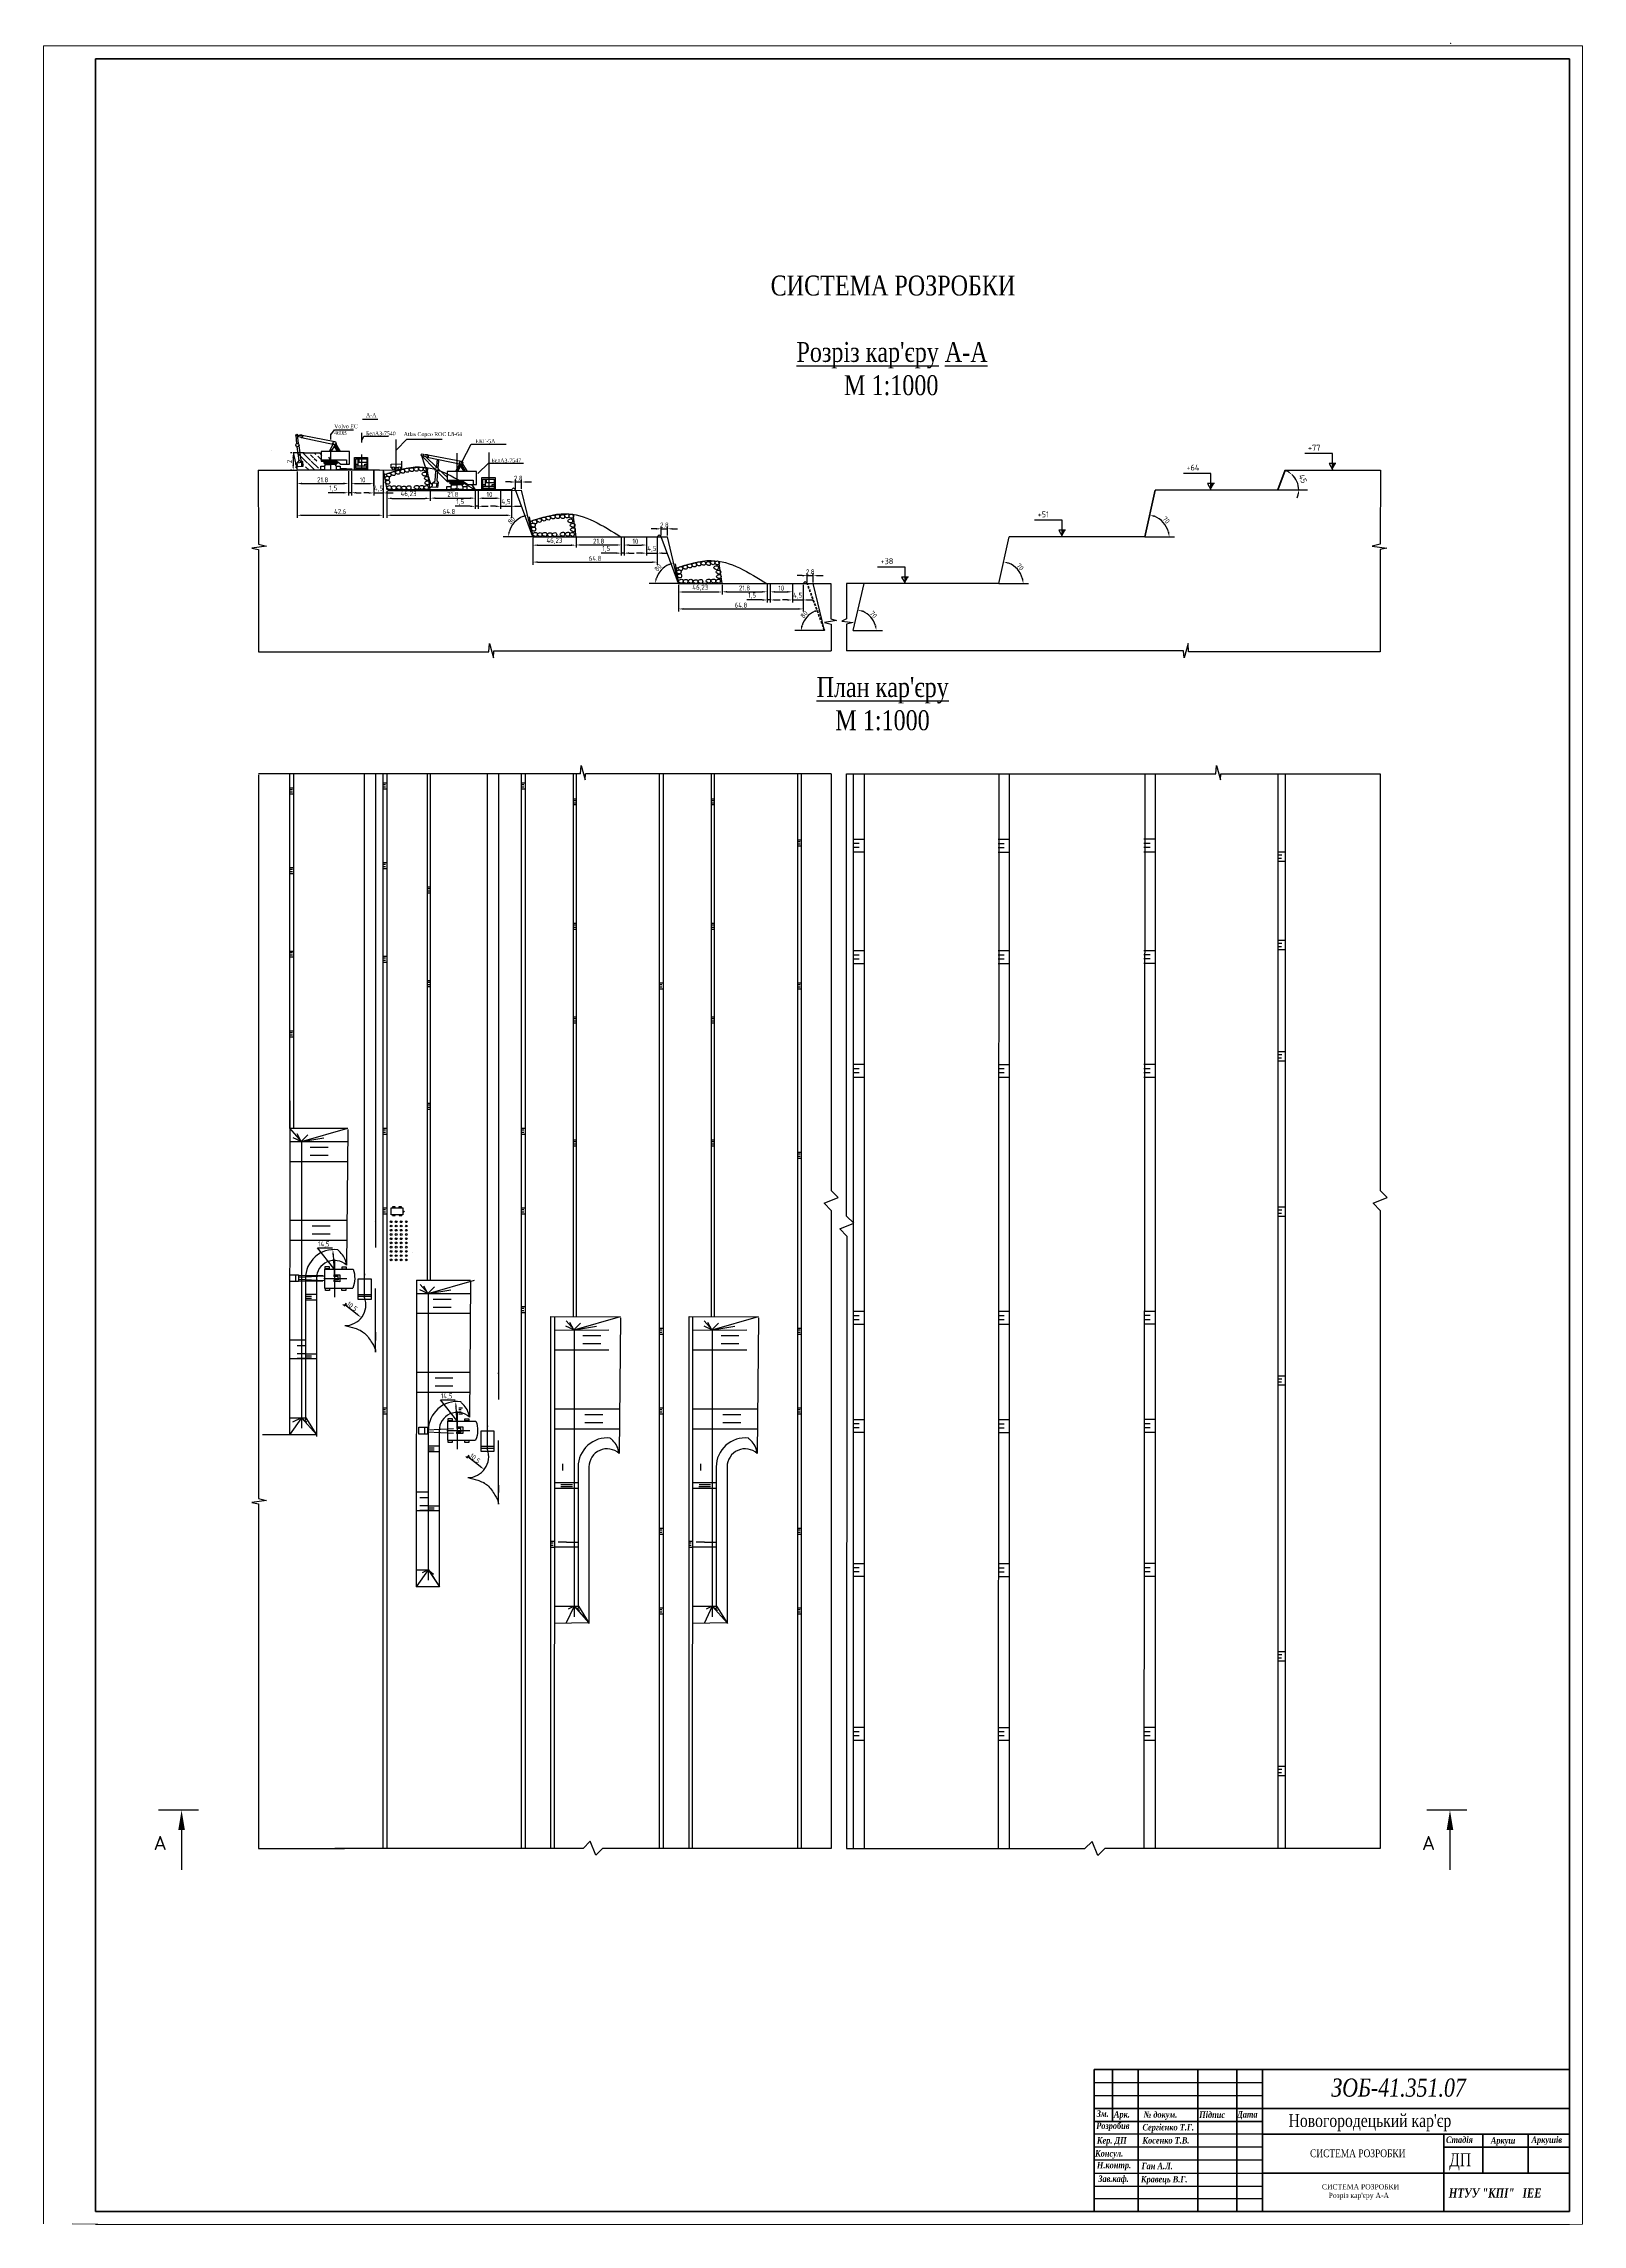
# Model space of a CAD drawing. Header units: millimetres. Extents: x -220 to 553, y -477 to 618.
import ezdxf

# ---------------------------------------------------------------- set-up
doc = ezdxf.new("R2010")
doc.units = ezdxf.units.MM
doc.header["$LTSCALE"] = 10
for name, pattern in [('ACAD_ISO10W100', [18, 12, -3, 0, -3]), ('BORDER2', [22.225, 6.35, -3.175, 6.35, -3.175, 0, -3.175]), ('DASHEDX2', [1.5, 1, -0.5]), ('HIDDEN2', [0.1875, 0.125, -0.0625]), ('JIS_02_0.7', [1.35, 0.75, -0.6])]:
    doc.linetypes.add(name, pattern=pattern)
doc.layers.get('0').update_dxf_attribs({"linetype": 'CONTINUOUS'})
doc.layers.get('Defpoints').update_dxf_attribs({"linetype": 'CONTINUOUS'})
doc.layers.add('Вставка', color=7, linetype='CONTINUOUS')
doc.styles.get("Standard").update_dxf_attribs({"font": 'romans', "width": 0.8, "bigfont": 'extfont'})
doc.dimstyles.new('ISO-25', dxfattribs={"dimtxt": 2.5, "dimasz": 2.5, "dimexe": 1.25, "dimexo": 0.625, "dimtad": 1, "dimtxsty": 'Standard', "dimcen": 2.5, "dimadec": 0, "dimazin": 0, "dimtfac": 1, "dimtmove": 0, "dimatfit": 3, "dimfxl": 1, "dimarcsym": 0})
doc.dimstyles.get("Standard").update_dxf_attribs({"dimtxt": 3, "dimasz": 2, "dimexe": 1.5, "dimexo": 1.5, "dimgap": 1.8, "dimtad": 1, "dimdec": 3, "dimdsep": 46, "dimtxsty": 'Standard', "dimsah": 1, "dimcen": 0, "dimclrd": 4, "dimclre": 4, "dimclrt": 4, "dimadec": 0, "dimazin": 0, "dimtfac": 1, "dimtdec": 3, "dimtmove": 0, "dimatfit": 3, "dimfxl": 1, "dimtolj": 1, "dimtzin": 1, "dimarcsym": 0})

# ---------------------------------------------------------------- blocks, each defined once
blk = doc.blocks.new('*D9')
at = {"color": 0, "lineweight": -2}
for p, q in [((-25.6, 393.3), (-25.6, 388.5)), ((-23.1, 389.8), (-5.5, 389.8)), ((-3, 393.1), (-3, 388.5))]:
    blk.add_line(p, q, dxfattribs=at)
at = {"color": 0}
for points in [[(-23.1, 390.2), (-23.1, 389.4), (-25.6, 389.8)], [(-5.5, 390.2), (-5.5, 389.4), (-3, 389.8)]]:
    blk.add_solid(points, dxfattribs=at)
at = {"layer": 'Defpoints', "color": 0}
for p in [(-25.6, 393.9), (-3, 393.7), (-3, 389.8)]:
    blk.add_point(p, dxfattribs=at)
at = {"color": 0, "insert": (-14.3, 391.7), "char_height": 2.5, "attachment_point": 5}
blk.add_mtext('21.8', dxfattribs=at)
blk = doc.blocks.new('*D17')
at = {"color": 0, "lineweight": -2}
for p, q in [((-95, 412.6), (-95.7, 412.6)), ((-94.4, 410.1), (-94.4, 406.3)), ((-95, 403.8), (-95.7, 403.8))]:
    blk.add_line(p, q, dxfattribs=at)
at = {"color": 0}
for points in [[(-94.8, 410.1), (-94, 410.1), (-94.4, 412.6)], [(-94.8, 406.3), (-94, 406.3), (-94.4, 403.8)]]:
    blk.add_solid(points, dxfattribs=at)
at = {"layer": 'Defpoints', "color": 0}
for p in [(-94.4, 412.6), (-94.4, 403.8), (-94.4, 403.8)]:
    blk.add_point(p, dxfattribs=at)
at = {"color": 0, "lineweight": 30, "insert": (-96.3, 408.2), "char_height": 2.5, "attachment_point": 5, "rotation": 90}
blk.add_mtext('2', dxfattribs=at)
blk = doc.blocks.new('*D43')
at = {"color": 0, "lineweight": -2}
for p, q in [((-92.4, 403.1), (-92.4, 380)), ((-49.3, 403.5), (-49.3, 380)), ((-89.9, 381.2), (-51.8, 381.2))]:
    blk.add_line(p, q, dxfattribs=at)
at = {"color": 0}
for points in [[(-89.9, 381.6), (-89.9, 380.8), (-92.4, 381.2)], [(-51.8, 381.6), (-51.8, 380.8), (-49.3, 381.2)]]:
    blk.add_solid(points, dxfattribs=at)
at = {"layer": 'Defpoints', "color": 0}
for p in [(-92.4, 403.8), (-49.3, 404.1), (-49.3, 381.2)]:
    blk.add_point(p, dxfattribs=at)
at = {"color": 0, "insert": (-70.8, 383.1), "char_height": 2.5, "attachment_point": 5}
blk.add_mtext('42.6', dxfattribs=at)
blk = doc.blocks.new('*D44')
at = {"color": 0, "lineweight": -2}
for p, q in [((-47.4, 393.3), (-47.4, 388.4)), ((-44.9, 389.7), (-28.1, 389.7)), ((-25.6, 393.3), (-25.6, 388.4))]:
    blk.add_line(p, q, dxfattribs=at)
at = {"color": 0}
for points in [[(-44.9, 390.1), (-44.9, 389.3), (-47.4, 389.7)], [(-28.1, 390.1), (-28.1, 389.3), (-25.6, 389.7)]]:
    blk.add_solid(points, dxfattribs=at)
at = {"layer": 'Defpoints', "color": 0}
for p in [(-47.4, 393.9), (-25.6, 393.9), (-25.6, 389.7)]:
    blk.add_point(p, dxfattribs=at)
at = {"color": 0, "insert": (-36.5, 391.8), "char_height": 2.5, "attachment_point": 5}
blk.add_mtext('46,23', dxfattribs=at)
blk = doc.blocks.new('*D119')
at = {"color": 0, "lineweight": -2}
for p, q in [((-92.4, 403.1), (-92.4, 395.9)), ((-89.9, 397.1), (-69.2, 397.1)), ((-66.7, 403.4), (-66.7, 395.9))]:
    blk.add_line(p, q, dxfattribs=at)
at = {"color": 0}
for points in [[(-89.9, 397.6), (-89.9, 396.7), (-92.4, 397.1)], [(-69.2, 397.6), (-69.2, 396.7), (-66.7, 397.1)]]:
    blk.add_solid(points, dxfattribs=at)
at = {"layer": 'Defpoints', "color": 0}
for p in [(-92.4, 403.8), (-66.7, 404), (-66.7, 397.1)]:
    blk.add_point(p, dxfattribs=at)
at = {"color": 0, "lineweight": 30, "insert": (-79.6, 399), "char_height": 2.5, "attachment_point": 5}
blk.add_mtext('21.8', dxfattribs=at)
blk = doc.blocks.new('*D122')
at = {"color": 0, "lineweight": -2}
for p, q in [((-66.7, 403.4), (-66.7, 391.2)), ((-65.2, 403.4), (-65.2, 391.2)), ((-69.2, 392.5), (-76.8, 392.5)), ((-65.2, 392.5), (-66.7, 392.5)), ((-62.7, 392.5), (-60.2, 392.5))]:
    blk.add_line(p, q, dxfattribs=at)
at = {"color": 0}
for points in [[(-69.2, 392.9), (-69.2, 392.1), (-66.7, 392.5)], [(-62.7, 392.9), (-62.7, 392.1), (-65.2, 392.5)]]:
    blk.add_solid(points, dxfattribs=at)
at = {"layer": 'Defpoints', "color": 0}
for p in [(-66.7, 404), (-65.2, 404), (-65.2, 392.5)]:
    blk.add_point(p, dxfattribs=at)
at = {"color": 0, "lineweight": 30, "insert": (-74.3, 394.6), "char_height": 2.5, "attachment_point": 5}
blk.add_mtext('1,5', dxfattribs=at)
blk = doc.blocks.new('*D123')
at = {"color": 0, "lineweight": -2}
for p, q in [((-54, 403.5), (-54, 391.2)), ((-49.2, 403.3), (-49.2, 391.2)), ((-56.5, 392.4), (-59, 392.4)), ((-54, 392.4), (-49.2, 392.4)), ((-46.7, 392.4), (-44.2, 392.4))]:
    blk.add_line(p, q, dxfattribs=at)
at = {"color": 0}
for points in [[(-56.5, 392.8), (-56.5, 392), (-54, 392.4)], [(-46.7, 392.8), (-46.7, 392), (-49.2, 392.4)]]:
    blk.add_solid(points, dxfattribs=at)
at = {"layer": 'Defpoints', "color": 0}
for p in [(-54, 404.1), (-49.2, 403.9), (-49.2, 392.4)]:
    blk.add_point(p, dxfattribs=at)
at = {"color": 0, "insert": (-51.6, 394.5), "char_height": 2.5, "attachment_point": 5}
blk.add_mtext('4,5', dxfattribs=at)
blk = doc.blocks.new('*D132')
at = {"color": 0, "lineweight": -2}
for p, q in [((-47.4, 393.3), (-47.4, 379.9)), ((15.1, 393.3), (15.1, 379.9)), ((-44.9, 381.2), (12.6, 381.2))]:
    blk.add_line(p, q, dxfattribs=at)
at = {"color": 0}
for points in [[(-44.9, 381.6), (-44.9, 380.8), (-47.4, 381.2)], [(12.6, 381.6), (12.6, 380.8), (15.1, 381.2)]]:
    blk.add_solid(points, dxfattribs=at)
at = {"layer": 'Defpoints', "color": 0}
for p in [(-47.4, 393.9), (15.1, 393.9), (15.1, 381.2)]:
    blk.add_point(p, dxfattribs=at)
at = {"color": 0, "insert": (-16.2, 383.1), "char_height": 2.5, "attachment_point": 5}
blk.add_mtext('64.8', dxfattribs=at)
blk = doc.blocks.new('*D133')
at = {"color": 0, "lineweight": -2}
for p, q in [((-5.5, 385.7), (-13.1, 385.7)), ((-3, 393.7), (-3, 384.5)), ((-1.5, 385.7), (-3, 385.7)), ((-1.5, 393.7), (-1.5, 384.5)), ((1, 385.7), (3.5, 385.7))]:
    blk.add_line(p, q, dxfattribs=at)
at = {"color": 0}
for points in [[(-5.5, 386.1), (-5.5, 385.3), (-3, 385.7)], [(1, 386.1), (1, 385.3), (-1.5, 385.7)]]:
    blk.add_solid(points, dxfattribs=at)
at = {"layer": 'Defpoints', "color": 0}
for p in [(-3, 394.3), (-1.5, 394.3), (-1.5, 385.7)]:
    blk.add_point(p, dxfattribs=at)
at = {"color": 0, "lineweight": 30, "insert": (-10.6, 387.8), "char_height": 2.5, "attachment_point": 5}
blk.add_mtext('1,5', dxfattribs=at)
blk = doc.blocks.new('*D134')
at = {"color": 0, "lineweight": -2}
for p, q in [((7.2, 385.7), (4.7, 385.7)), ((9.7, 393.8), (9.7, 384.5)), ((9.7, 385.7), (15.1, 385.7)), ((15.1, 393.3), (15.1, 384.5)), ((17.6, 385.7), (20.1, 385.7))]:
    blk.add_line(p, q, dxfattribs=at)
at = {"color": 0}
for points in [[(7.2, 386.1), (7.2, 385.3), (9.7, 385.7)], [(17.6, 386.1), (17.6, 385.3), (15.1, 385.7)]]:
    blk.add_solid(points, dxfattribs=at)
at = {"layer": 'Defpoints', "color": 0}
for p in [(9.7, 394.4), (15.1, 393.9), (15.1, 385.7)]:
    blk.add_point(p, dxfattribs=at)
at = {"color": 0, "insert": (12.4, 387.8), "char_height": 2.5, "attachment_point": 5}
blk.add_mtext('4,5', dxfattribs=at)
blk = doc.blocks.new('*D136')
at = {"color": 0, "lineweight": -2}
blk.add_arc((25.3, 369.8), 11.7, 112.4866, 164.753, dxfattribs=at)
at = {"color": 0}
for points in [[(14.4, 372.8), (13.5, 372.9), (13.6, 370.4)], [(20.7, 381), (20.9, 380.2), (23.2, 381.3)]]:
    blk.add_solid(points, dxfattribs=at)
at = {"layer": 'Defpoints', "color": 0}
for p in [(20.1, 398.5), (18.4, 379.3), (13, 370.4), (25.5, 368.7), (48, 368.6)]:
    blk.add_point(p, dxfattribs=at)
at = {"color": 0, "insert": (15.1, 378.7), "char_height": 2.5, "attachment_point": 5, "rotation": 48.6198}
blk.add_mtext('80', dxfattribs=at)
blk = doc.blocks.new('*D137')
at = {"color": 0, "lineweight": -2}
for p, q in [((14.6, 397.9), (12.1, 397.9)), ((17.1, 394.5), (17.1, 399.1)), ((17.1, 397.9), (20.2, 397.9)), ((20.2, 394.5), (20.2, 399.1)), ((22.7, 397.9), (25.2, 397.9))]:
    blk.add_line(p, q, dxfattribs=at)
at = {"color": 0}
for points in [[(14.6, 398.3), (14.6, 397.5), (17.1, 397.9)], [(22.7, 398.3), (22.7, 397.5), (20.2, 397.9)]]:
    blk.add_solid(points, dxfattribs=at)
at = {"layer": 'Defpoints', "color": 0}
for p in [(20.2, 397.9), (17.1, 393.9), (20.2, 393.9)]:
    blk.add_point(p, dxfattribs=at)
at = {"color": 0, "lineweight": 30, "insert": (18.6, 399.8), "char_height": 2.5, "attachment_point": 5}
blk.add_mtext('2.8', dxfattribs=at)
blk = doc.blocks.new('*D144')
at = {"color": 0, "lineweight": -2}
for p, q in [((47.6, 369.8), (47.6, 365)), ((50.1, 366.3), (67.7, 366.3)), ((70.2, 369.6), (70.2, 365))]:
    blk.add_line(p, q, dxfattribs=at)
at = {"color": 0}
for points in [[(50.1, 366.7), (50.1, 365.9), (47.6, 366.3)], [(67.7, 366.7), (67.7, 365.9), (70.2, 366.3)]]:
    blk.add_solid(points, dxfattribs=at)
at = {"layer": 'Defpoints', "color": 0}
for p in [(47.6, 370.4), (70.2, 370.2), (70.2, 366.3)]:
    blk.add_point(p, dxfattribs=at)
at = {"color": 0, "insert": (58.9, 368.2), "char_height": 2.5, "attachment_point": 5}
blk.add_mtext('21.8', dxfattribs=at)
blk = doc.blocks.new('*D145')
at = {"color": 0, "lineweight": -2}
for p, q in [((25.8, 369.8), (25.8, 365)), ((28.3, 366.2), (45.1, 366.2)), ((47.6, 369.8), (47.6, 365))]:
    blk.add_line(p, q, dxfattribs=at)
at = {"color": 0}
for points in [[(28.3, 366.6), (28.3, 365.8), (25.8, 366.2)], [(45.1, 366.6), (45.1, 365.8), (47.6, 366.2)]]:
    blk.add_solid(points, dxfattribs=at)
at = {"layer": 'Defpoints', "color": 0}
for p in [(25.8, 370.4), (47.6, 370.4), (47.6, 366.2)]:
    blk.add_point(p, dxfattribs=at)
at = {"color": 0, "insert": (36.7, 368.3), "char_height": 2.5, "attachment_point": 5}
blk.add_mtext('46,23', dxfattribs=at)
blk = doc.blocks.new('*D142')
at = {"color": 0, "lineweight": -2}
for p, q in [((25.8, 369.8), (25.8, 356.4)), ((88.3, 369.8), (88.3, 356.4)), ((28.3, 357.7), (85.8, 357.7))]:
    blk.add_line(p, q, dxfattribs=at)
at = {"color": 0}
for points in [[(28.3, 358.1), (28.3, 357.3), (25.8, 357.7)], [(85.8, 358.1), (85.8, 357.3), (88.3, 357.7)]]:
    blk.add_solid(points, dxfattribs=at)
at = {"layer": 'Defpoints', "color": 0}
for p in [(25.8, 370.4), (88.3, 370.4), (88.3, 357.7)]:
    blk.add_point(p, dxfattribs=at)
at = {"color": 0, "insert": (57.1, 359.6), "char_height": 2.5, "attachment_point": 5}
blk.add_mtext('64.8', dxfattribs=at)
blk = doc.blocks.new('*D138')
at = {"color": 0, "lineweight": -2}
for p, q in [((67.7, 362.2), (60.1, 362.2)), ((70.2, 369.8), (70.2, 361)), ((71.7, 362.2), (70.2, 362.2)), ((71.7, 369.8), (71.7, 361)), ((74.2, 362.2), (76.7, 362.2))]:
    blk.add_line(p, q, dxfattribs=at)
at = {"color": 0}
for points in [[(67.7, 362.6), (67.7, 361.8), (70.2, 362.2)], [(74.2, 362.6), (74.2, 361.8), (71.7, 362.2)]]:
    blk.add_solid(points, dxfattribs=at)
at = {"layer": 'Defpoints', "color": 0}
for p in [(70.2, 370.4), (71.7, 370.4), (71.7, 362.2)]:
    blk.add_point(p, dxfattribs=at)
at = {"color": 0, "lineweight": 30, "insert": (62.7, 364.3), "char_height": 2.5, "attachment_point": 5}
blk.add_mtext('1,5', dxfattribs=at)
blk = doc.blocks.new('*D139')
at = {"color": 0, "lineweight": -2}
for p, q in [((80.4, 362.2), (77.9, 362.2)), ((82.9, 369.8), (82.9, 361)), ((82.9, 362.2), (88.3, 362.2)), ((88.3, 369.8), (88.3, 361)), ((90.8, 362.2), (93.3, 362.2))]:
    blk.add_line(p, q, dxfattribs=at)
at = {"color": 0}
for points in [[(80.4, 362.6), (80.4, 361.8), (82.9, 362.2)], [(90.8, 362.6), (90.8, 361.8), (88.3, 362.2)]]:
    blk.add_solid(points, dxfattribs=at)
at = {"layer": 'Defpoints', "color": 0}
for p in [(82.9, 370.4), (88.3, 370.4), (88.3, 362.2)]:
    blk.add_point(p, dxfattribs=at)
at = {"color": 0, "lineweight": 30, "insert": (85.6, 364.3), "char_height": 2.5, "attachment_point": 5}
blk.add_mtext('4,5', dxfattribs=at)
blk = doc.blocks.new('*D140')
at = {"color": 0, "lineweight": -2}
blk.add_arc((98.6, 346.1), 11.3, 112.9117, 163.2788, dxfattribs=at)
at = {"color": 0}
for points in [[(94, 356.9), (94.3, 356.1), (96.6, 357.2)], [(88.1, 349.2), (87.3, 349.4), (87.3, 346.8)]]:
    blk.add_solid(points, dxfattribs=at)
at = {"layer": 'Defpoints', "color": 0}
for p in [(93.5, 374.4), (92, 355.3), (86.3, 346.9), (98.8, 344.5), (121.4, 344.4)]:
    blk.add_point(p, dxfattribs=at)
at = {"color": 0, "insert": (88.7, 354.9), "char_height": 2.5, "attachment_point": 5, "rotation": 48.0952}
blk.add_mtext('80', dxfattribs=at)
blk = doc.blocks.new('*D141')
at = {"color": 0, "lineweight": -2}
for p, q in [((87.8, 374.4), (85.3, 374.4)), ((90.3, 371), (90.3, 375.6)), ((90.3, 374.4), (93.4, 374.4)), ((93.4, 371), (93.4, 375.6)), ((95.9, 374.4), (98.4, 374.4))]:
    blk.add_line(p, q, dxfattribs=at)
at = {"color": 0}
for points in [[(87.8, 374.8), (87.8, 374), (90.3, 374.4)], [(95.9, 374.8), (95.9, 374), (93.4, 374.4)]]:
    blk.add_solid(points, dxfattribs=at)
at = {"layer": 'Defpoints', "color": 0}
for p in [(93.4, 374.4), (90.3, 370.4), (93.4, 370.4)]:
    blk.add_point(p, dxfattribs=at)
at = {"color": 0, "lineweight": 30, "insert": (91.9, 376.3), "char_height": 2.5, "attachment_point": 5}
blk.add_mtext('2.8', dxfattribs=at)
blk = doc.blocks.new('*D151')
at = {"color": 0, "lineweight": -2}
for p, q in [((120.8, 346.3), (120.8, 341.5)), ((123.3, 342.8), (141, 342.8)), ((143.5, 346.1), (143.5, 341.5))]:
    blk.add_line(p, q, dxfattribs=at)
at = {"color": 0}
for points in [[(123.3, 343.2), (123.3, 342.4), (120.8, 342.8)], [(141, 343.2), (141, 342.4), (143.5, 342.8)]]:
    blk.add_solid(points, dxfattribs=at)
at = {"layer": 'Defpoints', "color": 0}
for p in [(120.8, 346.9), (143.5, 346.7), (143.5, 342.8)]:
    blk.add_point(p, dxfattribs=at)
at = {"color": 0, "insert": (132.1, 344.7), "char_height": 2.5, "attachment_point": 5}
blk.add_mtext('21.8', dxfattribs=at)
blk = doc.blocks.new('*D152')
at = {"color": 0, "lineweight": -2}
for p, q in [((99, 346.3), (99, 341.5)), ((101.5, 342.7), (118.3, 342.7)), ((120.8, 346.3), (120.8, 341.5))]:
    blk.add_line(p, q, dxfattribs=at)
at = {"color": 0}
for points in [[(101.5, 343.1), (101.5, 342.3), (99, 342.7)], [(118.3, 343.1), (118.3, 342.3), (120.8, 342.7)]]:
    blk.add_solid(points, dxfattribs=at)
at = {"layer": 'Defpoints', "color": 0}
for p in [(99, 346.9), (120.8, 346.9), (120.8, 342.7)]:
    blk.add_point(p, dxfattribs=at)
at = {"color": 0, "insert": (109.9, 344.8), "char_height": 2.5, "attachment_point": 5}
blk.add_mtext('46,23', dxfattribs=at)
blk = doc.blocks.new('*D153')
at = {"color": 0, "lineweight": -2}
for p, q in [((99, 346.3), (99, 332.9)), ((161.5, 346.3), (161.5, 332.9)), ((101.5, 334.2), (159, 334.2))]:
    blk.add_line(p, q, dxfattribs=at)
at = {"color": 0}
for points in [[(101.5, 334.6), (101.5, 333.8), (99, 334.2)], [(159, 334.6), (159, 333.8), (161.5, 334.2)]]:
    blk.add_solid(points, dxfattribs=at)
at = {"layer": 'Defpoints', "color": 0}
for p in [(99, 346.9), (161.5, 346.9), (161.5, 334.2)]:
    blk.add_point(p, dxfattribs=at)
at = {"color": 0, "insert": (130.3, 336.1), "char_height": 2.5, "attachment_point": 5}
blk.add_mtext('64.8', dxfattribs=at)
blk = doc.blocks.new('*D146')
at = {"color": 0, "lineweight": -2}
for p, q in [((143.5, 346.7), (143.5, 337.5)), ((145, 346.7), (145, 337.5)), ((141, 338.7), (133.3, 338.7)), ((145, 338.7), (143.5, 338.7)), ((147.5, 338.7), (150, 338.7))]:
    blk.add_line(p, q, dxfattribs=at)
at = {"color": 0}
for points in [[(141, 339.1), (141, 338.3), (143.5, 338.7)], [(147.5, 339.1), (147.5, 338.3), (145, 338.7)]]:
    blk.add_solid(points, dxfattribs=at)
at = {"layer": 'Defpoints', "color": 0}
for p in [(143.5, 347.4), (145, 347.4), (145, 338.7)]:
    blk.add_point(p, dxfattribs=at)
at = {"color": 0, "lineweight": 30, "insert": (135.9, 340.8), "char_height": 2.5, "attachment_point": 5}
blk.add_mtext('1,5', dxfattribs=at)
blk = doc.blocks.new('*D147')
at = {"color": 0, "lineweight": -2}
for p, q in [((156.1, 346.8), (156.1, 337.5)), ((161.5, 346.3), (161.5, 337.5)), ((153.6, 338.7), (151.1, 338.7)), ((156.1, 338.7), (161.5, 338.7)), ((164, 338.7), (166.5, 338.7))]:
    blk.add_line(p, q, dxfattribs=at)
at = {"color": 0}
for points in [[(153.6, 339.1), (153.6, 338.3), (156.1, 338.7)], [(164, 339.1), (164, 338.3), (161.5, 338.7)]]:
    blk.add_solid(points, dxfattribs=at)
at = {"layer": 'Defpoints', "color": 0}
for p in [(156.1, 347.4), (161.5, 346.9), (161.5, 338.7)]:
    blk.add_point(p, dxfattribs=at)
at = {"color": 0, "lineweight": 30, "insert": (158.8, 340.8), "char_height": 2.5, "attachment_point": 5}
blk.add_mtext('4,5', dxfattribs=at)
blk = doc.blocks.new('*D148')
at = {"color": 0, "lineweight": -2}
blk.add_arc((171.8, 322.6), 11.3, 112.9117, 163.2788, dxfattribs=at)
at = {"color": 0}
for points in [[(167.3, 333.4), (167.5, 332.6), (169.8, 333.7)], [(161.4, 325.7), (160.5, 325.9), (160.5, 323.4)]]:
    blk.add_solid(points, dxfattribs=at)
at = {"layer": 'Defpoints', "color": 0}
for p in [(166.7, 350.9), (165.2, 331.8), (159.6, 323.4), (172.1, 321), (194.6, 320.9)]:
    blk.add_point(p, dxfattribs=at)
at = {"color": 0, "insert": (162, 331.4), "char_height": 2.5, "attachment_point": 5, "rotation": 48.0952}
blk.add_mtext('80', dxfattribs=at)
blk = doc.blocks.new('*D149')
at = {"color": 0, "lineweight": -2}
for p, q in [((161.1, 350.9), (158.6, 350.9)), ((163.6, 347.5), (163.6, 352.1)), ((163.6, 350.9), (166.6, 350.9)), ((166.6, 347.5), (166.6, 352.1)), ((169.1, 350.9), (171.6, 350.9))]:
    blk.add_line(p, q, dxfattribs=at)
at = {"color": 0}
for points in [[(161.1, 351.3), (161.1, 350.5), (163.6, 350.9)], [(169.1, 351.3), (169.1, 350.5), (166.6, 350.9)]]:
    blk.add_solid(points, dxfattribs=at)
at = {"layer": 'Defpoints', "color": 0}
for p in [(166.6, 350.9), (163.6, 346.9), (166.6, 346.9)]:
    blk.add_point(p, dxfattribs=at)
at = {"color": 0, "lineweight": 30, "insert": (165.1, 352.8), "char_height": 2.5, "attachment_point": 5}
blk.add_mtext('2.8', dxfattribs=at)
blk = doc.blocks.new('*D167')
at = {"color": 0, "lineweight": -2}
blk.add_arc((333.5, 369.8), 11.7, 15.2254, 68.3577, dxfattribs=at)
at = {"color": 0}
for points in [[(337.7, 380.3), (337.9, 381.1), (335.4, 381.3)], [(345.2, 372.9), (344.4, 372.8), (345.2, 370.4)]]:
    blk.add_solid(points, dxfattribs=at)
at = {"layer": 'Defpoints', "color": 0}
for p in [(335.5, 381.5), (343.8, 375.4), (310.8, 368.6), (333.3, 368.7), (345.8, 370.4)]:
    blk.add_point(p, dxfattribs=at)
at = {"color": 0, "insert": (343.7, 378.8), "char_height": 2.5, "attachment_point": 5, "rotation": 311.7916}
blk.add_mtext('70', dxfattribs=at)
blk = doc.blocks.new('*D163')
at = {"color": 0, "lineweight": -2}
blk.add_arc((187, 322.6), 11.3, 16.7212, 67.0883, dxfattribs=at)
at = {"color": 0}
for points in [[(191.3, 332.6), (191.5, 333.4), (189, 333.7)], [(198.2, 325.9), (197.4, 325.7), (198.3, 323.4)]]:
    blk.add_solid(points, dxfattribs=at)
at = {"layer": 'Defpoints', "color": 0}
for p in [(192.1, 350.9), (164.1, 320.9), (186.7, 321), (196.9, 328.1), (199.2, 323.4)]:
    blk.add_point(p, dxfattribs=at)
at = {"color": 0, "insert": (196.8, 331.4), "char_height": 2.5, "attachment_point": 5, "rotation": 311.9048}
blk.add_mtext('70', dxfattribs=at)
blk = doc.blocks.new('*D180')
at = {"lineweight": -2}
for start, end in [(58.4503, 69.3729), (360, 47.5277), (338.1548, 349.0774)]:
    blk.add_arc((399.7, 393.9), 10.5, start, end, dxfattribs=at)
for points in [[(405.4, 403.1), (405, 402.6), (406.8, 401.6)], [(409.7, 391.9), (410.4, 391.9), (410.2, 393.9)]]:
    blk.add_solid(points)
at = {"layer": 'Defpoints', "color": 0}
for p in [(408.1, 403.1), (409.8, 396.8), (399.7, 393.9), (399.7, 393.9), (410.3, 393.9)]:
    blk.add_point(p, dxfattribs=at)
at = {"insert": (412.3, 399.5), "char_height": 3, "attachment_point": 5, "rotation": 293.7638}
blk.add_mtext('\\A1;45', dxfattribs=at)
blk = doc.blocks.new('*D181')
at = {"color": 0, "lineweight": -2}
blk.add_arc((260.3, 346.3), 11.7, 15.2254, 68.3588, dxfattribs=at)
at = {"color": 0}
for points in [[(264.5, 356.8), (264.7, 357.6), (262.2, 357.8)], [(272, 349.4), (271.2, 349.3), (272, 346.9)]]:
    blk.add_solid(points, dxfattribs=at)
at = {"layer": 'Defpoints', "color": 0}
for p in [(262.2, 358), (270.6, 351.9), (237.5, 345.1), (260.1, 345.2), (272.6, 346.9)]:
    blk.add_point(p, dxfattribs=at)
at = {"color": 0, "insert": (270.4, 355.3), "char_height": 2.5, "attachment_point": 5, "rotation": 311.7921}
blk.add_mtext('70', dxfattribs=at)
blk = doc.blocks.new('A$C09911825')
at = {"color": 7}
for p, q in [((1.01, 2.86), (1.01, 1.63)), ((1.56, 2.45), (6.35, 2.68)), ((1.56, 2.07), (6.35, 1.84)), ((1.57, 2.78), (6.02, 2.78)), ((1.58, 1.75), (6.05, 1.75)), ((6.02, 2.78), (6.02, 2.65)), ((6.05, 1.75), (6.05, 1.85)), ((6.34, 3.93), (11.56, 3.93)), ((6.34, 3.93), (6.34, 0.45)), ((6.34, 0.45), (11.49, 0.45)), ((8.8, 1.89), (8.02, 1.89)), ((8.02, 1.89), (8.02, 1.63)), ((9.15, 1.62), (8.02, 1.63)), ((8.03, 2.85), (9.15, 2.85)), ((8.03, 2.85), (8.03, 2.57)), ((8.8, 2.57), (8.03, 2.57)), ((8.8, 2.23), (8.8, 2.57)), ((8.8, 2.23), (8.8, 1.89)), ((9.15, 2.85), (9.15, 1.62))]:
    blk.add_line(p, q, dxfattribs=at)
for points in [[(6.47, 4.37), (7.2, 4.37), (7.2, 3.95), (6.47, 3.95)], [(9.54, 4.36), (10.27, 4.36), (10.27, 3.94), (9.54, 3.94)], [(0, 2.89), (1.57, 2.89), (1.57, 1.65), (0, 1.65)], [(6.5, 0.44), (7.23, 0.44), (7.23, 0.02), (6.5, 0.02)], [(9.52, 0.42), (10.25, 0.42), (10.25, 0), (9.52, 0)]]:
    blk.add_lwpolyline(points, close=True, dxfattribs=at)
blk.add_lwpolyline([(11.56, 3.93), (11.69, 3.48), (11.78, 3.03), (11.84, 2.58), (11.85, 2.13), (11.83, 1.69), (11.76, 1.26), (11.65, 0.85), (11.49, 0.45)], dxfattribs=at)

msp = doc.modelspace()

# ---------------------------------------------------------------- hatches: boundary and pattern name
at = {"linetype": 'BORDER2'}
h = msp.add_hatch(dxfattribs=at)
h.set_pattern_fill('ANSI31', color=252, scale=0.63, angle=90, style=0)
h.set_pattern_definition([(135, (-194.0982, 259.7813), (-1.41439, -1.41439), [])])
h.paths.add_polyline_path([(-80.9857, 412.595), (-87.2362, 412.595), (-80.1633, 411.2171)])
h.paths.add_polyline_path([(-80.124, 410.4026), (-87.4652, 411.9443), (-87.4767, 411.9458), (-87.4874, 411.949), (-87.4934, 411.9502), (-87.5127, 411.9603), (-87.5238, 411.9817), (-87.5299, 412.0038), (-87.5341, 412.0348), (-87.5364, 412.0761), (-87.5366, 412.1251), (-87.879, 412.2067), (-84.936, 409.4419, -0.000954564), (-84.9345, 409.4414), (-83.1913, 410.7598), (-82.9009, 410.4394), (-84.6454, 409.0521), (-82.5636, 407.0653), (-82.5636, 408.5371), (-80.5473, 408.5371), (-80.124, 409.2929)])
h.paths.add_polyline_path([(-79.5679, 410.2858), (-80.124, 410.4026), (-80.124, 409.2929)])
h.paths.add_polyline_path([(-79.2872, 409.8072), (-80.0461, 408.5371), (-78.5284, 408.5371)])
h.paths.add_polyline_path([(-76.6481, 405.3585), (-77.5693, 405.3585), (-78.618, 406.1043), (-78.7243, 406.1043), (-78.7243, 405.8484), (-78.514, 405.8484), (-78.514, 405.5024), (-78.7367, 405.5024), (-78.7367, 405.2676), (-79.0251, 405.2676), (-78.6575, 404.8585), (-77.7451, 404.8585), (-77.7451, 403.9136), (-75.7033, 403.9271)])
h.paths.add_polyline_path([(-78.6574, 404.2275), (-80.2565, 404.2275), (-81.717, 404.2275), (-81.717, 403.8874), (-78.6574, 403.9076)])
h.paths.add_polyline_path([(-81.5443, 405.5024), (-81.804, 405.5024), (-81.804, 405.8484), (-81.5319, 405.8484), (-81.5319, 406.1043), (-82.5636, 406.1043), (-82.5636, 406.1049), (-85.0794, 408.6214, -0.000460234), (-85.0802, 408.6214), (-87.7963, 406.3238), (-87.8601, 405.7785), (-88.8788, 405.0748), (-89.6334, 406.0172), (-90.0795, 406.317), (-88.6425, 403.8416), (-82.6293, 403.8814), (-82.6293, 404.8585), (-81.7154, 404.8585), (-81.3348, 405.2676), (-81.5443, 405.2676)])
h.paths.add_polyline_path([(-88.7824, 412.3252, -0.267630822), (-88.92, 412.5635), (-89.3106, 406.8301), (-89.2578, 406.8301), (-89.107, 406.528), (-88.9668, 406.6455), (-88.0852, 406.5827), (-85.4742, 408.874, -0.108562314), (-85.5103, 409.0524)])
h.paths.add_polyline_path([(-88.92, 412.5635, -0.029356387), (-88.9181, 412.5957), (-93.7244, 412.5957), (-90.0795, 406.3171), (-89.3567, 406.3188), (-89.38, 406.7543), (-89.3491, 406.8301), (-89.3316, 406.8301), (-89.3106, 406.8301)])
at = {"lineweight": 30}
for points in [[(428.8647, 407.1247), (427.142, 407.1247), (427.142, 404.1247)], [(367.8967, 397.1945), (366.1739, 397.1945), (366.1739, 394.1945)], [(293.1955, 373.6833), (291.4727, 373.6833), (291.4727, 370.6833)], [(214.357, 350.1829), (212.6342, 350.1829), (212.6342, 347.1829)]]:
    msp.add_hatch(color=256, dxfattribs=at).paths.add_polyline_path(points)

# ---------------------------------------------------------------- linework, layer by layer
at = {"lineweight": 15}
for p, q in [((-219.6378, 616.7882), (-219.637, -476.3054)), ((-193.6378, 616.7882), (-219.6378, 616.7882)), ((546.0622, 616.7882), (-193.6378, 616.7882)), ((546.0622, 616.7882), (552.5622, 616.7882)), ((552.5622, 616.7882), (552.5622, 605.2882)), ((552.5622, -470.0118), (552.5622, 610.2882)), ((552.562, -476.4629), (552.5622, -470.0118)), ((-179.3434, -476.5118), (-205.3426, -476.3054)), ((-193.6378, -476.5118), (546.0622, -476.5118)), ((546.0622, -476.5118), (552.562, -476.4629))]:
    msp.add_line(p, q, dxfattribs=at)
for p, q in [((-59.6509, 429.5004), (-51.8859, 429.5004)), ((-75.5379, 421.5107), (-73.7102, 424.1258)), ((-73.7102, 424.1258), (-64.1398, 424.1258)), ((-60.0071, 418.7539), (-59.0102, 420.8553)), ((-59.0102, 420.8553), (-46.5003, 420.8553)), ((-42.6453, 403.6445), (-42.6453, 419.2444)), ((-45.1692, 404.9636), (-45.1692, 406.8128)), ((-41.6981, 404.9636), (-43.5044, 404.9636)), ((-40.1215, 408.37), (-40.1215, 404.1324)), ((-23.237, 404.3391), (-29.8953, 411.0016)), ((-25.2928, 397.0198), (-29.8644, 410.9849)), ((-28.0295, 410.7539), (-22.3652, 405.2436)), ((-25.6235, 393.8988), (-27.1595, 405.0142)), ((-111.9111, 403.7591), (-111.8314, 366.642)), ((-111.9111, 403.7591), (-92.4265, 403.7591)), ((-94.4136, 403.7811), (-41.2271, 404.0512)), ((-51.1235, 403.8988), (-92.4265, 403.7591)), ((-54.0198, 403.4808), (-54.0198, 395.8147)), ((-51.1235, 403.8988), (-40.2918, 404.0657)), ((-49.2235, 403.8988), (-47.4235, 393.8988)), ((-42.5765, 403.5814), (-43.4465, 404.3789)), ((-42.5765, 403.5814), (-41.7065, 404.3789)), ((-31.6582, 394.0121), (-35.877, 394.0121)), ((-25.5223, 395.1156), (-24.4939, 396.1896)), ((-24.4415, 395.3493), (-25.5223, 395.1156)), ((-25.2928, 397.0198), (-24.7337, 397.2539)), ((-25.2928, 397.0198), (-24.4479, 396.8581)), ((-24.7337, 397.2539), (-24.4222, 397.2324)), ((-24.4939, 396.1896), (-24.4221, 397.2335)), ((-21.9682, 395.1238), (-24.4415, 395.3493)), ((-24.4221, 397.2335), (-23.0715, 398.4508)), ((-24.2401, 397.3976), (-22.3477, 397.3473)), ((-23.0715, 398.4508), (-22.8451, 403.3873)), ((403.415, 403.8988), (451.2085, 403.7591)), ((451.2085, 403.7591), (451.1289, 366.642)), ((15.1035, 393.8988), (-47.4235, 393.8988)), ((-47.4235, 393.2738), (-47.4235, 380.1319)), ((-46.8172, 393.4356), (20.1503, 393.8783)), ((25.798, 370.4002), (17.1035, 393.8988)), ((25.798, 370.4002), (20.1503, 393.8783)), ((399.7135, 393.8988), (414.5563, 393.8988)), ((399.7135, 393.8988), (410.3155, 393.8988)), ((23.998, 380.4002), (25.798, 370.4002)), ((47.598, 370.4002), (46.062, 381.5156)), ((-107.7991, 365.6519), (-115.1981, 364.7188)), ((-115.1981, 364.7188), (-111.8357, 364.0835)), ((-111.8357, 364.0835), (-111.8357, 312.689)), ((-111.8314, 366.642), (-107.7991, 365.6519)), ((25.798, 370.4002), (10.9596, 370.4002)), ((25.798, 370.4002), (93.3717, 370.3796)), ((25.798, 369.7752), (25.798, 356.6333)), ((41.5632, 370.5135), (37.3445, 370.5135)), ((99.0195, 346.9016), (90.325, 370.4002)), ((99.0195, 346.9016), (93.3717, 370.3796)), ((259.7626, 346.9016), (264.9811, 370.3811)), ((332.9841, 370.4002), (347.8225, 370.4002)), ((451.1289, 366.642), (447.0966, 365.6519)), ((447.0966, 365.6519), (454.4956, 364.7188)), ((454.4956, 364.7188), (451.1332, 364.0835)), ((451.1332, 364.0835), (451.1332, 312.689)), ((97.2195, 356.9016), (99.0195, 346.9016)), ((120.8195, 346.9016), (119.2835, 358.017)), ((99.0195, 346.9016), (84.1766, 346.9016)), ((99.0195, 346.9016), (84.181, 346.9016)), ((99.0195, 346.9016), (175.477, 346.881)), ((114.7847, 347.0148), (110.566, 347.0148)), ((172.241, 323.4029), (166.5932, 346.881)), ((175.477, 346.881), (175.477, 329.2286)), ((183.3051, 347.0001), (183.3051, 329.2286)), ((186.5411, 323.4029), (192.1888, 346.881)), ((259.7626, 346.9016), (274.6055, 346.9016)), ((259.7626, 346.9016), (274.601, 346.9016)), ((259.7626, 346.9016), (274.601, 346.9016)), ((178.3016, 328.4625), (172.1578, 327.3366)), ((175.477, 329.2286), (178.3016, 328.4625)), ((183.3051, 329.2286), (180.9498, 328.122)), ((172.241, 323.4029), (157.3981, 323.4029)), ((172.1578, 327.3366), (175.5203, 326.5536)), ((175.5203, 326.5536), (175.5203, 313.0978)), ((180.9498, 328.122), (186.6242, 327.3366)), ((186.6242, 327.3366), (183.2618, 326.5536)), ((183.2618, 326.5536), (183.2618, 313.0978)), ((186.5411, 323.4029), (201.384, 323.4029)), ((-111.8357, 312.689), (3.8019, 312.689)), ((3.8019, 312.689), (4.128, 316.8283)), ((4.128, 316.8283), (6.0977, 309.6531)), ((6.0977, 309.6531), (6.3276, 313.0978)), ((6.3276, 313.0978), (175.5203, 313.0978)), ((352.4545, 313.0978), (183.2618, 313.0978)), ((352.6844, 309.6531), (352.4545, 313.0978)), ((354.6541, 316.8283), (352.6844, 309.6531)), ((354.9802, 312.689), (354.6541, 316.8283)), ((451.1332, 312.689), (354.9802, 312.689)), ((49.7805, 251.421), (50.1066, 255.5603)), ((50.1066, 255.5603), (52.0763, 248.3851)), ((368.6981, 251.421), (369.0242, 255.5603)), ((369.0242, 255.5603), (370.9938, 248.3851)), ((49.7805, 251.421), (-111.8357, 251.421)), ((-111.8357, 250.9336), (-111.8357, -112.3073)), ((-96.0249, 204.1053), (-96.0249, 251.421)), ((-96.0249, 244.4768), (-94.2249, 244.4768)), ((-94.8211, 243.4768), (-96.0249, 243.4768)), ((-96.0249, 242.4768), (-94.8211, 242.4768)), ((-96.0249, 241.4768), (-94.2249, 241.4768)), ((-94.2249, 251.421), (-94.2249, 204.1053)), ((-58.5549, -11.4265), (-58.5549, 251.421)), ((-53.0549, 251.421), (-53.0549, 13.7724)), ((-49.2235, 143.3169), (-49.2235, 251.421)), ((-49.2235, 246.9906), (-47.4235, 246.9906)), ((-48.0197, 245.9906), (-49.2235, 245.9906)), ((-49.2235, 244.9906), (-48.0197, 244.9906)), ((-49.2235, 243.9906), (-47.4235, 243.9906)), ((-47.4235, 251.421), (-47.4235, 143.3169)), ((-27.1595, 251.421), (-27.1595, -2.6683)), ((-25.6235, 251.421), (-25.6235, -2.6683)), ((-25.6235, 251.421), (-25.6235, -2.6683)), ((3.0994, -87.6912), (3.0994, 251.421)), ((8.5994, 251.421), (8.5994, -62.4922)), ((20.1503, 143.3169), (20.1503, 251.421)), ((20.1503, 246.9906), (21.9503, 246.9906)), ((21.3541, 245.9906), (20.1503, 245.9906)), ((20.1503, 244.9906), (21.3541, 244.9906)), ((20.1503, 243.9906), (21.9503, 243.9906)), ((21.9503, 251.421), (21.9503, 143.3169)), ((46.062, 251.421), (46.062, -20.9768)), ((47.598, 251.421), (47.598, -20.9768)), ((52.0763, 248.3851), (52.2789, 251.421)), ((175.5203, 251.421), (52.2789, 251.421)), ((89.4592, 42.9446), (89.4592, 251.421)), ((91.2592, 251.421), (91.2592, 42.9446)), ((115.3709, 251.421), (115.3709, -20.9768)), ((116.907, 251.421), (116.907, -20.9768)), ((158.7682, 42.9446), (158.7682, 251.421)), ((160.5682, 251.421), (160.5682, 42.9446)), ((175.5203, 251.421), (175.5203, 42.3591)), ((183.2618, 251.421), (368.6981, 251.421)), ((183.2618, 29.4702), (183.2618, 251.421)), ((186.5411, 251.421), (186.5411, -287.8862)), ((192.1888, 251.421), (192.1888, -287.4822)), ((259.698, 251.421), (259.3334, -287.8122)), ((264.9811, 251.3717), (264.9811, -287.5314)), ((332.9036, 251.421), (332.539, -287.8617)), ((338.1868, 251.4827), (338.1868, -287.4205)), ((370.9938, 248.3851), (371.1964, 251.421)), ((371.1964, 251.421), (451.1332, 251.421)), ((399.7135, 251.421), (399.7135, -287.8507)), ((403.415, 251.421), (403.415, -287.8522)), ((46.062, 238.9715), (47.862, 238.9715)), ((47.2658, 237.9715), (46.062, 237.9715)), ((46.062, 236.9715), (47.2658, 236.9715)), ((46.062, 235.9715), (47.862, 235.9715)), ((115.3709, 238.9715), (117.1709, 238.9715)), ((116.5748, 237.9715), (115.3709, 237.9715)), ((115.3709, 236.9715), (116.5748, 236.9715)), ((115.3709, 235.9715), (117.1709, 235.9715)), ((158.7682, 218.2934), (160.5682, 218.2934)), ((159.972, 217.2934), (158.7682, 217.2934)), ((158.7682, 216.2934), (159.972, 216.2934)), ((158.7682, 215.2934), (160.5682, 215.2934)), ((186.5411, 218.7246), (192.1888, 218.7246)), ((186.5411, 216.6006), (189.6322, 216.6006)), ((186.5411, 214.5729), (189.6322, 214.5729)), ((186.5411, 212.2496), (192.1888, 212.2496)), ((259.3334, 218.6754), (264.9811, 218.6754)), ((259.3334, 216.5514), (262.4245, 216.5514)), ((259.3334, 214.5237), (262.4245, 214.5237)), ((259.3334, 212.2004), (264.9811, 212.2004)), ((332.539, 218.7863), (338.1868, 218.7863)), ((332.539, 216.6623), (335.6301, 216.6623)), ((332.539, 214.6347), (335.6301, 214.6347)), ((332.539, 212.3113), (338.1868, 212.3113)), ((399.7135, 212.3149), (403.415, 212.3149)), ((399.7135, 210.8097), (401.6626, 210.8097)), ((399.7135, 209.1596), (401.6218, 209.1596)), ((-96.0249, 204.4768), (-94.2249, 204.4768)), ((-96.0249, 73.5964), (-96.0249, 204.1053)), ((-94.8211, 203.4768), (-96.0249, 203.4768)), ((-96.0249, 202.4768), (-94.8211, 202.4768)), ((-96.0249, 201.4768), (-94.2249, 201.4768)), ((-94.2249, 204.1053), (-94.2249, 73.5964)), ((-49.2235, 206.9906), (-47.4235, 206.9906)), ((-48.0197, 205.9906), (-49.2235, 205.9906)), ((-49.2235, 204.9906), (-48.0197, 204.9906)), ((-49.2235, 203.9906), (-47.4235, 203.9906)), ((399.7135, 207.665), (403.415, 207.665)), ((-27.1595, 194.7316), (-25.3595, 194.7316)), ((-25.9557, 193.7316), (-27.1595, 193.7316)), ((-27.1595, 192.7316), (-25.9557, 192.7316)), ((-27.1595, 191.7316), (-25.3595, 191.7316)), ((46.062, 176.4231), (47.862, 176.4231)), ((47.2658, 175.4231), (46.062, 175.4231)), ((115.3709, 176.4231), (117.1709, 176.4231)), ((116.5748, 175.4231), (115.3709, 175.4231)), ((46.062, 174.4231), (47.2658, 174.4231)), ((46.062, 173.4231), (47.862, 173.4231)), ((115.3709, 174.4231), (116.5748, 174.4231)), ((115.3709, 173.4231), (117.1709, 173.4231)), ((399.7135, 167.9304), (403.415, 167.9304)), ((399.7135, 166.4252), (401.6626, 166.4252)), ((399.7135, 164.7751), (401.6218, 164.7751)), ((-96.0249, 162.5306), (-94.2249, 162.5306)), ((-94.8211, 161.5306), (-96.0249, 161.5306)), ((-96.0249, 160.5306), (-94.8211, 160.5306)), ((-96.0249, 159.5306), (-94.2249, 159.5306)), ((-49.2235, 159.9863), (-47.4235, 159.9863)), ((-48.0197, 158.9863), (-49.2235, 158.9863)), ((-49.2235, 157.9863), (-48.0197, 157.9863)), ((-49.2235, 156.9863), (-47.4235, 156.9863)), ((186.5411, 162.7932), (192.1888, 162.7932)), ((186.5411, 160.6692), (189.6322, 160.6692)), ((186.5411, 158.6415), (189.6322, 158.6415)), ((186.5411, 156.3182), (192.1888, 156.3182)), ((259.3334, 162.744), (264.9811, 162.744)), ((259.3334, 160.62), (262.4245, 160.62)), ((259.3334, 158.5923), (262.4245, 158.5923)), ((259.3334, 156.269), (264.9811, 156.269)), ((332.539, 162.8549), (338.1868, 162.8549)), ((332.539, 160.7309), (335.6301, 160.7309)), ((332.539, 158.7032), (335.6301, 158.7032)), ((332.539, 156.3799), (338.1868, 156.3799)), ((399.7135, 163.2805), (403.415, 163.2805)), ((-49.2235, 33.2169), (-49.2235, 143.3169)), ((-47.4235, 143.3169), (-47.4235, 33.2169)), ((-27.1595, 147.7902), (-25.3595, 147.7902)), ((-25.9557, 146.7902), (-27.1595, 146.7902)), ((-27.1595, 145.7902), (-25.9557, 145.7902)), ((-27.1595, 144.7902), (-25.3595, 144.7902)), ((20.1503, 33.2169), (20.1503, 143.3169)), ((21.9503, 143.3169), (21.9503, 33.2169)), ((89.4592, 146.6184), (91.2592, 146.6184)), ((90.6631, 145.6184), (89.4592, 145.6184)), ((89.4592, 144.6184), (90.6631, 144.6184)), ((89.4592, 143.6184), (91.2592, 143.6184)), ((158.7682, 146.6184), (160.5682, 146.6184)), ((159.972, 145.6184), (158.7682, 145.6184)), ((158.7682, 144.6184), (159.972, 144.6184)), ((158.7682, 143.6184), (160.5682, 143.6184)), ((-96.0249, 122.5306), (-94.2249, 122.5306)), ((-94.8211, 121.5306), (-96.0249, 121.5306)), ((-96.0249, 120.5306), (-94.8211, 120.5306)), ((46.062, 129.4817), (47.862, 129.4817)), ((47.2658, 128.4817), (46.062, 128.4817)), ((46.062, 127.4817), (47.2658, 127.4817)), ((46.062, 126.4817), (47.862, 126.4817)), ((115.3709, 129.4817), (117.1709, 129.4817)), ((116.5748, 128.4817), (115.3709, 128.4817)), ((115.3709, 127.4817), (116.5748, 127.4817)), ((115.3709, 126.4817), (117.1709, 126.4817)), ((-96.0249, 119.5306), (-94.2249, 119.5306)), ((399.7135, 112.047), (403.415, 112.047)), ((399.7135, 110.5418), (401.6626, 110.5418)), ((186.5411, 105.6913), (192.1888, 105.6913)), ((186.5411, 103.5673), (189.6322, 103.5673)), ((186.5411, 101.5396), (189.6322, 101.5396)), ((186.5411, 99.2163), (192.1888, 99.2163)), ((259.3334, 105.6421), (264.9811, 105.6421)), ((259.3334, 103.5181), (262.4245, 103.5181)), ((259.3334, 101.4904), (262.4245, 101.4904)), ((259.3334, 99.1671), (264.9811, 99.1671)), ((332.539, 105.753), (338.1868, 105.753)), ((332.539, 103.629), (335.6301, 103.629)), ((332.539, 101.6014), (335.6301, 101.6014)), ((332.539, 99.278), (338.1868, 99.278)), ((399.7135, 108.8917), (401.6218, 108.8917)), ((399.7135, 107.3971), (403.415, 107.3971)), ((-96.0515, 87.3846), (-96.1952, -80.3458)), ((-96.1631, 87.3846), (-96.1631, 87.3846)), ((-96.1631, 87.3846), (-96.1631, 87.3846)), ((-96.1631, 87.3846), (-96.1631, 87.3846)), ((-27.1595, 86.1484), (-25.3595, 86.1484)), ((-25.9557, 85.1484), (-27.1595, 85.1484)), ((-27.1595, 84.1484), (-25.9557, 84.1484)), ((-27.1595, 83.1484), (-25.3595, 83.1484)), ((-96.0515, 73.5964), (-67.0225, 73.5964)), ((-90.2499, 66.9346), (-96.0515, 73.5964)), ((-96.0515, 66.8962), (-67.0226, 66.952)), ((-90.4166, 67.0085), (-94.3639, 68.7978)), ((-90.3663, 66.9711), (-92.3654, 70.7217)), ((-90.3663, 66.9711), (-87.0639, 70.3295)), ((-90.2499, 66.9346), (-67.0225, 73.5964)), ((-90.2499, 66.9346), (-90.2499, -71.7458)), ((-90.018, 67.0085), (-78.9597, 68.7978)), ((-67.0152, 72.9964), (-67.6109, 4.858)), ((-49.2235, 73.5883), (-47.4235, 73.5883)), ((-48.0197, 72.5883), (-49.2235, 72.5883)), ((-49.2235, 71.5883), (-48.0197, 71.5883)), ((-49.2235, 70.5883), (-47.4235, 70.5883)), ((20.1503, 73.5883), (21.9503, 73.5883)), ((21.3541, 72.5883), (20.1503, 72.5883)), ((20.1503, 71.5883), (21.3541, 71.5883)), ((20.1503, 70.5883), (21.9503, 70.5883)), ((46.062, 67.8399), (47.862, 67.8399)), ((47.2658, 66.8399), (46.062, 66.8399)), ((46.062, 65.8399), (47.2658, 65.8399)), ((115.3709, 67.8399), (117.1709, 67.8399)), ((116.5748, 66.8399), (115.3709, 66.8399)), ((115.3709, 65.8399), (116.5748, 65.8399)), ((-96.0775, 56.9701), (-67.0393, 56.9701)), ((-76.8219, 63.9701), (-85.8219, 63.9701)), ((-76.8219, 59.9701), (-85.8219, 59.9701)), ((46.062, 64.8399), (47.862, 64.8399)), ((115.3709, 64.8399), (117.1709, 64.8399)), ((158.7682, 61.5621), (160.5682, 61.5621)), ((159.972, 60.5621), (158.7682, 60.5621)), ((158.7682, 59.5621), (159.972, 59.5621)), ((158.7682, 58.5621), (160.5682, 58.5621)), ((-49.2235, 33.5883), (-47.4235, 33.5883)), ((-49.2235, -76.8831), (-49.2235, 33.2169)), ((-47.4235, 33.2169), (-47.4235, -76.8831)), ((20.1503, 33.5883), (21.9503, 33.5883)), ((20.1503, -76.8831), (20.1503, 33.2169)), ((21.9503, 33.2169), (21.9503, -76.8831)), ((89.4592, -67.1554), (89.4592, 42.9446)), ((91.2592, 42.9446), (91.2592, -67.1554)), ((158.7682, -67.1554), (158.7682, 42.9446)), ((160.5682, 42.9446), (160.5682, -67.1554)), ((399.7135, 34.1137), (403.415, 34.1137)), ((-96.1029, 27.3877), (-67.5766, 27.3846)), ((-75.8758, 24.3846), (-84.8758, 24.3846)), ((-48.0197, 32.5883), (-49.2235, 32.5883)), ((-49.2235, 31.5883), (-48.0197, 31.5883)), ((-49.2235, 30.5883), (-47.4235, 30.5883)), ((21.3541, 32.5883), (20.1503, 32.5883)), ((20.1503, 31.5883), (21.3541, 31.5883)), ((20.1503, 30.5883), (21.9503, 30.5883)), ((175.6522, 32.3591), (175.6522, -287.8862)), ((399.7135, 32.6085), (401.6626, 32.6085)), ((399.7135, 30.9585), (401.6218, 30.9585)), ((399.7135, 29.4638), (403.415, 29.4638)), ((-96.1114, 17.3846), (-67.5918, 17.3846)), ((-75.8758, 20.3846), (-84.8758, 20.3846)), ((-73.9457, 3.2208), (-82.1443, 13.524)), ((-82.1443, 13.524), (-74.7011, 13.524)), ((-34.5087, 11.12), (-34.5087, 11.12)), ((-34.5087, 11.12), (-34.5087, 11.12)), ((-34.5087, 11.12), (-34.5087, 11.12)), ((183.3938, 19.4702), (183.2618, -287.885)), ((-74.3702, 10.1945), (-73.7379, -1.7889)), ((-73.7379, 7.7391), (-73.7379, -11.1249)), ((-73.7379, 7.7391), (-73.7379, -11.1249)), ((-88.2379, -1.7889), (-88.2379, -72.8697)), ((-88.2379, -9.6154), (-82.7779, -9.6154)), ((-88.2379, -10.6154), (-85.2379, -10.6154)), ((-82.7779, -1.7889), (-82.7779, -81.189)), ((-78.9592, -1.7889), (-67.4316, -1.7889)), ((-78.9592, -1.7889), (-67.4316, -1.7889)), ((-61.7963, -9.7718), (-55.3135, -9.7718)), ((-61.7963, -10.7681), (-55.3135, -10.7681)), ((-53.0549, -38.7379), (-53.0549, -6.886)), ((-32.5705, -2.6683), (-32.7143, -156.6104)), ((-32.5938, -9.3649), (-5.3682, -9.3127)), ((-32.588, -2.6683), (-5.3681, -2.6683)), ((-26.8108, -9.3164), (-30.7581, -7.5271)), ((-26.6441, -9.3903), (-30.6384, -4.8038)), ((-26.7605, -9.3537), (-28.7596, -5.6031)), ((-26.7605, -9.3537), (-23.4581, -5.9954)), ((-26.6441, -9.3903), (-3.4167, -2.7285)), ((-26.6441, -9.3903), (-26.6441, -148.0707)), ((-26.4122, -9.3164), (-15.3539, -7.5271)), ((-5.3609, -3.2683), (-5.9565, -71.4066)), ((-88.2379, -11.6154), (-85.2379, -11.6154)), ((-82.7779, -12.6154), (-88.2379, -12.6154)), ((-69.4198, -14.916), (-67.4587, -15.0541)), ((-67.8319, -14.2061), (-69.0368, -15.7596)), ((-62.2289, -19.8545), (-68.4344, -14.9828)), ((-32.6023, -19.2945), (-5.3849, -19.2945)), ((-15.1675, -12.2945), (-24.1675, -12.2945)), ((-15.1675, -16.2945), (-24.1675, -16.2945)), ((20.1503, -15.8735), (21.9503, -15.8735)), ((21.3541, -16.8735), (20.1503, -16.8735)), ((20.1503, -17.8735), (21.3541, -17.8735)), ((20.1503, -18.8735), (21.9503, -18.8735)), ((34.9384, -287.8862), (34.9384, -20.9697)), ((34.9384, -20.9697), (69.8158, -21.028)), ((36.7352, -20.9768), (36.7384, -82.6315)), ((46.5764, -27.6273), (69.8038, -20.9655)), ((69.8111, -21.5655), (69.2155, -89.7039)), ((104.2474, -287.8862), (104.2474, -20.9697)), ((104.2474, -20.9697), (139.1248, -21.028)), ((106.0442, -20.9768), (106.0474, -82.6315)), ((115.8854, -27.6273), (139.1128, -20.9655)), ((139.1201, -21.5655), (138.5244, -89.7039)), ((186.5411, -18.2326), (192.1888, -18.2326)), ((186.5411, -20.3566), (189.6322, -20.3566)), ((259.3334, -18.2818), (264.9811, -18.2818)), ((259.3334, -20.4058), (262.4245, -20.4058)), ((332.539, -18.1709), (338.1868, -18.1709)), ((332.539, -20.2949), (335.6301, -20.2949)), ((-96.1543, -32.6154), (-88.2379, -32.6154)), ((-53.0549, -29.4349), (-53.0549, -33.002)), ((36.7295, -27.6734), (63.955, -27.6212)), ((46.4097, -27.5534), (42.4624, -25.7641)), ((46.5764, -27.6273), (42.5821, -23.0408)), ((46.46, -27.5907), (44.4609, -23.8402)), ((46.46, -27.5907), (49.7624, -24.2324)), ((46.5764, -27.6273), (46.5764, -166.3077)), ((46.8083, -27.5534), (57.8666, -25.7641)), ((60.0044, -30.5918), (51.0044, -30.5918)), ((89.4592, -26.7839), (91.2592, -26.7839)), ((90.6631, -27.7839), (89.4592, -27.7839)), ((89.4592, -28.7839), (90.6631, -28.7839)), ((89.4592, -29.7839), (91.2592, -29.7839)), ((106.0385, -27.6734), (133.264, -27.6212)), ((115.7187, -27.5534), (111.7714, -25.7641)), ((115.8854, -27.6273), (111.8911, -23.0408)), ((115.7689, -27.5907), (113.7699, -23.8402)), ((115.7689, -27.5907), (119.0714, -24.2324)), ((115.8854, -27.6273), (115.8854, -166.3077)), ((116.1173, -27.5534), (127.1756, -25.7641)), ((129.3134, -30.5918), (120.3134, -30.5918)), ((158.7682, -26.7839), (160.5682, -26.7839)), ((159.972, -27.7839), (158.7682, -27.7839)), ((158.7682, -28.7839), (159.972, -28.7839)), ((158.7682, -29.7839), (160.5682, -29.7839)), ((186.5411, -22.3843), (189.6322, -22.3843)), ((186.5411, -24.7076), (192.1888, -24.7076)), ((259.3334, -22.4335), (262.4245, -22.4335)), ((259.3334, -24.7568), (264.9811, -24.7568)), ((332.539, -22.3225), (335.6301, -22.3225)), ((332.539, -24.6459), (338.1868, -24.6459)), ((-96.1623, -41.986), (-83.7379, -41.9891)), ((-88.2379, -35.6154), (-92.4779, -35.6154)), ((-88.2379, -39.6154), (-92.4779, -39.6154)), ((-92.4779, -41.7458), (-88.1052, -41.7458)), ((-88.2379, -39.6154), (-82.7779, -39.6154)), ((-88.2379, -40.6154), (-85.2379, -40.6154)), ((-88.2379, -41.6154), (-85.2379, -41.6154)), ((-88.2379, -41.9891), (-82.7779, -41.9891)), ((36.721, -37.603), (63.9383, -37.603)), ((60.0044, -34.5918), (51.0044, -34.5918)), ((106.03, -37.603), (133.2473, -37.603)), ((129.3134, -34.5918), (120.3134, -34.5918)), ((-32.6276, -48.8771), (-5.9222, -48.88)), ((-14.2214, -51.88), (-23.2214, -51.88)), ((399.7135, -50.5912), (403.415, -50.5912)), ((399.7135, -52.0964), (401.6626, -52.0964)), ((399.7135, -53.7465), (401.6218, -53.7465)), ((-32.6362, -58.88), (-5.9374, -58.88)), ((-14.2214, -55.88), (-23.2214, -55.88)), ((-12.2913, -73.0438), (-20.4899, -62.7406)), ((-20.4899, -62.7406), (-13.0467, -62.7406)), ((399.7135, -55.2411), (403.415, -55.2411)), ((-90.2499, -71.7458), (-96.1952, -80.3458)), ((-96.1878, -71.7574), (-88.1052, -71.7458)), ((-90.2499, -71.7458), (-94.7825, -73.9514)), ((-90.2499, -71.7458), (-82.7779, -80.1368)), ((-90.2499, -71.7458), (-90.2499, -76.9725)), ((-90.2499, -71.7458), (-87.5945, -73.9018)), ((-88.1052, -71.7458), (-82.6452, -80.3458)), ((-49.2235, -66.7839), (-47.4235, -66.7839)), ((-48.0197, -67.7839), (-49.2235, -67.7839)), ((-49.2235, -68.7839), (-48.0197, -68.7839)), ((-49.2235, -69.7839), (-47.4235, -69.7839)), ((-28.5629, -76.5778), (-28.5629, -79.9512)), ((-16.9878, -73.353), (-2.658, -73.353)), ((-16.9878, -73.353), (-16.9878, -82.8979)), ((-12.7158, -66.0702), (-12.0835, -78.0535)), ((-12.3464, -76.3257), (-9.2683, -76.3257)), ((-12.3464, -76.3257), (-12.3464, -77.069)), ((-12.0835, -68.5255), (-12.0835, -87.3895)), ((-12.0835, -68.5255), (-12.0835, -87.3895)), ((-11.2483, -66.7839), (-9.4483, -66.7839)), ((-10.0444, -67.7839), (-11.2483, -67.7839)), ((-11.2483, -68.7839), (-10.0444, -68.7839)), ((-11.2483, -69.7839), (-9.4483, -69.7839)), ((-9.2683, -76.3257), (-9.2683, -79.6856)), ((36.6956, -67.1856), (69.4118, -67.241)), ((60.9506, -70.1773), (51.9506, -70.1773)), ((60.9506, -74.1773), (51.9506, -74.1773)), ((89.4592, -66.7839), (91.2592, -66.7839)), ((89.4592, -177.2554), (89.4592, -67.1554)), ((90.6631, -67.7839), (89.4592, -67.7839)), ((89.4592, -68.7839), (90.6631, -68.7839)), ((89.4592, -69.7839), (91.2592, -69.7839)), ((91.2592, -67.1554), (91.2592, -177.2554)), ((106.0046, -67.1856), (138.7208, -67.241)), ((130.2595, -70.1773), (121.2595, -70.1773)), ((130.2595, -74.1773), (121.2595, -74.1773)), ((158.7682, -66.7839), (160.5682, -66.7839)), ((158.7682, -177.2554), (158.7682, -67.1554)), ((159.972, -67.7839), (158.7682, -67.7839)), ((158.7682, -68.7839), (159.972, -68.7839)), ((158.7682, -69.7839), (160.5682, -69.7839)), ((160.5682, -67.1554), (160.5682, -177.2554)), ((186.5411, -72.5192), (192.1888, -72.5192)), ((186.5411, -74.6432), (189.6322, -74.6432)), ((259.3334, -72.5685), (264.9811, -72.5685)), ((259.3334, -74.6925), (262.4245, -74.6925)), ((332.539, -72.4575), (338.1868, -72.4575)), ((332.539, -74.5815), (335.6301, -74.5815)), ((-82.6452, -80.3458), (-109.7452, -80.3458)), ((-49.2235, -186.9831), (-49.2235, -76.8831)), ((-47.4235, -76.8831), (-47.4235, -186.9831)), ((-27.0472, -77.7186), (-13.8963, -77.074)), ((-27.0472, -78.7428), (-13.8963, -79.3874)), ((-26.5835, -78.0535), (-26.5835, -149.1343)), ((-26.5835, -85.88), (-21.1235, -85.88)), ((-26.5835, -86.88), (-23.5835, -86.88)), ((-21.1235, -78.0535), (-21.1235, -156.6104)), ((-17.7855, -79.3223), (-17.7855, -79.065)), ((-17.3048, -78.0535), (-5.7772, -78.0535)), ((-17.3048, -78.0535), (-5.7772, -78.0535)), ((-16.9878, -82.8979), (-2.8441, -82.8979)), ((-10.2357, -78.9387), (-12.3904, -78.9387)), ((-12.3904, -78.9387), (-12.3904, -79.6669)), ((-9.2683, -79.6856), (-12.3904, -79.6669)), ((-10.2357, -77.069), (-12.3464, -77.069)), ((-10.2357, -78.0038), (-10.2357, -77.069)), ((-10.2357, -78.0038), (-10.2357, -78.9387)), ((-0.142, -86.0365), (6.3408, -86.0365)), ((-0.142, -87.0327), (6.3408, -87.0327)), ((8.5994, -115.0026), (8.5994, -83.1506)), ((20.1503, -287.8862), (20.1503, -76.8831)), ((21.9503, -76.8831), (21.9503, -287.8862)), ((36.7384, -82.6315), (36.5947, -287.8862)), ((36.6871, -77.1885), (69.3244, -77.2404)), ((106.0474, -82.6315), (105.9037, -287.8862)), ((105.9961, -77.1885), (138.6334, -77.2404)), ((186.5411, -76.6709), (189.6322, -76.6709)), ((186.5411, -78.9942), (192.1888, -78.9942)), ((259.3334, -76.7201), (262.4245, -76.7201)), ((259.3334, -79.0435), (264.9811, -79.0435)), ((332.539, -76.6092), (335.6301, -76.6092)), ((332.539, -78.9325), (338.1868, -78.9325)), ((-26.5835, -87.88), (-23.5835, -87.88)), ((-21.1235, -88.88), (-26.5835, -88.88)), ((-7.7655, -91.1806), (-5.8044, -91.3187)), ((-6.1776, -90.4707), (-7.3824, -92.0242)), ((-0.5745, -96.1192), (-6.78, -91.2475)), ((34.8003, -89.2522), (34.8003, -89.2522)), ((34.8003, -89.2522), (34.8003, -89.2522)), ((34.8003, -89.2522), (34.8003, -89.2522)), ((40.7604, -94.8863), (40.7604, -98.2597)), ((48.5885, -96.3508), (48.5885, -167.4316)), ((54.0485, -96.3508), (54.0352, -174.6989)), ((104.1093, -89.2522), (104.1093, -89.2522)), ((104.1093, -89.2522), (104.1093, -89.2522)), ((104.1093, -89.2522), (104.1093, -89.2522)), ((110.0694, -94.8863), (110.0694, -98.2597)), ((117.8974, -96.3508), (117.8974, -167.4316)), ((123.3574, -96.3508), (123.3441, -174.6989)), ((-32.679, -108.88), (-26.5835, -108.88)), ((8.5994, -105.6995), (8.5994, -109.2667)), ((48.1998, -107.1885), (36.7212, -107.1843)), ((36.7233, -104.1843), (48.1998, -104.1885)), ((39.8961, -106.1885), (45.7398, -106.1885)), ((39.9546, -105.1885), (45.7398, -105.1885)), ((117.5088, -107.1885), (106.0302, -107.1843)), ((106.0323, -104.1843), (117.5088, -104.1885)), ((109.2051, -106.1885), (115.0488, -106.1885)), ((109.2636, -105.1885), (115.0488, -105.1885)), ((-107.8034, -113.2975), (-115.2024, -114.2306)), ((-115.2024, -114.2306), (-111.84, -114.8659)), ((-111.84, -114.8659), (-111.84, -287.8862)), ((-111.8357, -112.3073), (-107.8034, -113.2975)), ((-32.6871, -118.2511), (-22.0835, -118.2538)), ((-26.5835, -111.88), (-30.8235, -111.88)), ((-26.5835, -115.88), (-30.8235, -115.88)), ((-30.8235, -118.0104), (-26.4508, -118.0104)), ((-26.5835, -115.88), (-21.1235, -115.88)), ((-26.5835, -116.88), (-23.5835, -116.88)), ((-26.5835, -117.88), (-23.5835, -117.88)), ((-26.5835, -118.2538), (-21.1235, -118.2538)), ((89.4592, -127.1561), (91.2592, -127.1561)), ((90.6631, -128.1561), (89.4592, -128.1561)), ((89.4592, -129.1561), (90.6631, -129.1561)), ((89.4592, -130.1561), (91.2592, -130.1561)), ((158.7682, -127.1561), (160.5682, -127.1561)), ((159.972, -128.1561), (158.7682, -128.1561)), ((158.7682, -129.1561), (159.972, -129.1561)), ((158.7682, -130.1561), (160.5682, -130.1561)), ((34.8554, -133.6323), (36.6554, -133.6323)), ((36.0593, -134.6323), (34.8554, -134.6323)), ((34.8554, -135.6323), (36.0593, -135.6323)), ((34.8554, -136.6323), (36.6554, -136.6323)), ((36.6362, -136.5596), (47.2398, -136.5623)), ((42.7398, -134.1885), (38.4998, -134.1885)), ((42.7398, -134.1885), (48.1998, -134.1885)), ((42.7398, -136.5623), (48.1998, -136.5623)), ((104.1644, -133.6323), (105.9644, -133.6323)), ((105.3683, -134.6323), (104.1644, -134.6323)), ((104.1644, -135.6323), (105.3683, -135.6323)), ((104.1644, -136.6323), (105.9644, -136.6323)), ((105.9452, -136.5596), (116.5488, -136.5623)), ((112.0488, -134.1885), (107.8088, -134.1885)), ((112.0488, -134.1885), (117.5088, -134.1885)), ((112.0488, -136.5623), (117.5088, -136.5623)), ((-26.6377, -148.0076), (-32.7143, -156.6104)), ((-32.7126, -148.0194), (-26.4508, -148.0104)), ((-26.6377, -148.0076), (-29.6947, -149.4952)), ((-26.6377, -148.0076), (-20.9908, -156.6104)), ((-26.6377, -148.0076), (-26.6377, -153.2343)), ((-26.6377, -148.0076), (-23.9823, -150.1636)), ((-26.4508, -148.0104), (-20.9908, -156.6104)), ((186.5411, -144.7713), (192.1888, -144.7713)), ((186.5411, -146.8953), (189.6322, -146.8953)), ((186.5411, -148.9229), (189.6322, -148.9229)), ((186.5411, -151.2462), (192.1888, -151.2462)), ((259.3334, -144.8205), (264.9811, -144.8205)), ((259.3334, -146.9445), (262.4245, -146.9445)), ((259.3334, -148.9721), (262.4245, -148.9721)), ((259.3334, -151.2955), (264.9811, -151.2955)), ((332.539, -144.7095), (338.1868, -144.7095)), ((332.539, -146.8335), (335.6301, -146.8335)), ((332.539, -148.8612), (335.6301, -148.8612)), ((332.539, -151.1845), (338.1868, -151.1845)), ((-20.9908, -156.6104), (-32.7143, -156.6104)), ((54.0485, -174.6987), (36.609, -174.9189)), ((36.6107, -166.3279), (48.7211, -166.3077)), ((46.5764, -166.3077), (42.4577, -174.9077)), ((46.5764, -166.3077), (43.5194, -167.7953)), ((46.5764, -166.3077), (54.0485, -174.6987)), ((46.5764, -166.3077), (46.5764, -171.5344)), ((46.5764, -166.3077), (49.2318, -168.4637)), ((48.7211, -166.3077), (54.1811, -174.9077)), ((89.4592, -167.1561), (91.2592, -167.1561)), ((90.6631, -168.1561), (89.4592, -168.1561)), ((89.4592, -169.1561), (90.6631, -169.1561)), ((89.4592, -170.1561), (91.2592, -170.1561)), ((123.3574, -174.6987), (105.918, -174.9189)), ((105.9197, -166.3279), (118.0301, -166.3077)), ((115.8854, -166.3077), (111.7667, -174.9077)), ((115.8854, -166.3077), (112.8284, -167.7953)), ((115.8854, -166.3077), (123.3574, -174.6987)), ((115.8854, -166.3077), (115.8854, -171.5344)), ((115.8854, -166.3077), (118.5408, -168.4637)), ((118.0301, -166.3077), (123.4901, -174.9077)), ((158.7682, -167.1561), (160.5682, -167.1561)), ((159.972, -168.1561), (158.7682, -168.1561)), ((158.7682, -169.1561), (159.972, -169.1561)), ((158.7682, -170.1561), (160.5682, -170.1561)), ((89.4592, -287.3554), (89.4592, -177.2554)), ((91.2592, -177.2554), (91.2592, -287.3554)), ((158.7682, -287.3554), (158.7682, -177.2554)), ((160.5682, -177.2554), (160.5682, -287.3554)), ((-49.2235, -287.8862), (-49.2235, -186.9831)), ((-47.4235, -186.9831), (-47.4235, -287.8862)), ((399.7135, -188.9747), (403.415, -188.9747)), ((399.7135, -190.4799), (401.6626, -190.4799)), ((399.7135, -192.13), (401.6218, -192.13)), ((399.7135, -193.6246), (403.415, -193.6246)), ((186.5411, -227.0318), (192.1888, -227.0318)), ((186.5411, -229.1558), (189.6322, -229.1558)), ((259.3334, -227.081), (264.9811, -227.081)), ((259.3334, -229.205), (262.4245, -229.205)), ((332.539, -226.9701), (338.1868, -226.9701)), ((332.539, -229.0941), (335.6301, -229.0941)), ((186.5411, -231.1834), (189.6322, -231.1834)), ((186.5411, -233.5068), (192.1888, -233.5068)), ((259.3334, -231.2326), (262.4245, -231.2326)), ((259.3334, -233.556), (264.9811, -233.556)), ((332.539, -231.1217), (335.6301, -231.1217)), ((332.539, -233.445), (338.1868, -233.445)), ((399.7135, -246.6018), (403.415, -246.6018)), ((399.7135, -248.107), (401.6626, -248.107)), ((399.7135, -249.7571), (401.6218, -249.7571)), ((399.7135, -251.2517), (403.415, -251.2517)), ((-141.9694, -268.6401), (-161.9694, -268.6401)), ((494.5472, -268.6401), (474.5472, -268.6401)), ((-150.3982, -278.6401), (-150.3982, -298.6401)), ((51.0765, -287.8862), (54.6135, -284.2393)), ((57.5201, -291.2878), (54.6135, -284.2393)), ((486.1184, -278.6401), (486.1184, -298.6401)), ((-111.84, -287.8862), (-68.6971, -287.8862)), ((51.0765, -287.8862), (-73.4992, -287.8862)), ((61.0765, -287.7733), (57.5201, -291.2878)), ((61.0765, -287.7733), (175.6522, -287.7733)), ((183.2618, -287.885), (186.5411, -287.885)), ((186.5411, -287.8862), (302.9469, -287.9296))]:
    msp.add_line(p, q)
at = {"color": 7}
for p, q in [((-92.2488, 421.6193), (-93.102, 421.478)), ((-93.102, 421.478), (-92.7721, 417.114)), ((-91.802, 417.1547), (-92.2488, 421.6193)), ((-92.2405, 420.8752), (-90.0671, 420.3573)), ((-92.0724, 421.4798), (-89.9598, 421.159)), ((-91.5516, 415.9874), (-90.6287, 408.9313)), ((-73.6846, 416.5937), (-90.2762, 420.0779)), ((-89.8535, 421.3855), (-73.4951, 418.1985)), ((-74.424, 416.7525), (-76.3946, 413.2338)), ((-73.3786, 416.6049), (-75.4247, 413.1807)), ((-73.4553, 416.3238), (-71.6369, 413.2829)), ((-72.9438, 416.937), (-70.7486, 413.2477)), ((-105.4176, 413.6185), (-105.3826, 413.6185)), ((-94.4136, 412.6277), (-92.4267, 403.8548)), ((-93.0674, 406.7343), (-93.1613, 406.8684)), ((-93.1424, 406.8978), (-93.0625, 407.0219)), ((-93.0896, 405.0845), (-92.3099, 406.3019)), ((-92.1023, 405.5101), (-93.0896, 405.0845)), ((-92.3099, 406.3019), (-93.0674, 406.7343)), ((-93.0625, 407.0219), (-92.3913, 406.9483)), ((-92.4371, 407.3112), (-91.3769, 408.7256)), ((-92.3099, 406.3019), (-92.4371, 407.3112)), ((-91.3769, 408.7256), (-92.4066, 415.6225)), ((-92.2942, 407.5019), (-90.2966, 407.8699)), ((-89.5801, 405.681), (-91.9818, 405.4325)), ((-90.6287, 408.9313), (-89.7808, 408.2335)), ((-90.2966, 407.8699), (-90.1872, 405.7129)), ((-89.7808, 408.2335), (-89.5801, 405.681)), ((-80.9814, 412.5878), (-80.1632, 411.217)), ((-80.4171, 413.2515), (-80.4171, 408.3862)), ((-80.4171, 409.061), (-67.6915, 409.061)), ((-80.4171, 408.3862), (-72.5258, 408.3862)), ((-66.0919, 413.2519), (-80.417, 413.2519)), ((-78.7268, 405.888), (-77.938, 406.736)), ((-77.938, 406.736), (-75.4959, 406.736)), ((-76.6704, 410.2794), (-75.7242, 408.8459)), ((-73.3566, 406.736), (-75.5521, 406.736)), ((-73.8763, 415.8119), (-72.3492, 413.2628)), ((-72.6029, 405.8924), (-73.3608, 406.736)), ((-72.5258, 408.3862), (-70.4286, 406.8946)), ((-70.4286, 406.8946), (-66.0919, 406.8946)), ((-67.6915, 409.061), (-67.6915, 406.9655)), ((-66.0919, 406.8946), (-66.0919, 413.2519)), ((-62.9114, 406.8939), (-61.8511, 406.8939)), ((-61.9218, 407.8356), (-57.5018, 407.8356)), ((-61.91, 409.5188), (-61.91, 405.9876)), ((-61.4741, 409.5306), (-61.4741, 407.8709)), ((-58.4809, 406.0654), (-58.4809, 406.8556)), ((-58.4809, 406.8556), (-57.5018, 406.8556)), ((-29.2634, 411.0498), (-27.0279, 410.5171)), ((-29.0904, 411.6717), (-26.9175, 411.3418)), ((-10.1772, 406.646), (-27.2429, 410.2298)), ((-26.8082, 411.5747), (-9.9824, 408.2966)), ((-22.2348, 408.4696), (-22.4334, 405.2409)), ((-21.3457, 408.443), (-22.2348, 408.4696)), ((-21.6572, 404.8808), (-21.3457, 408.443)), ((-10.9378, 406.8093), (-12.9647, 403.1901)), ((-9.8626, 406.6575), (-11.9671, 403.1354)), ((-10.3744, 405.8418), (-8.8038, 403.22)), ((-9.9415, 406.3683), (-8.0711, 403.2406)), ((-9.4153, 406.9992), (-7.1574, 403.2044)), ((-67.6959, 404.4276), (-70.9245, 404.4276)), ((-68.0028, 404.4276), (-64.8028, 404.4276)), ((-22.348, 397.3446), (-22.5746, 395.2764)), ((-22.2757, 398.5099), (-21.5583, 397.6375)), ((-21.9098, 403.5861), (-22.238, 398.4642)), ((-21.5583, 397.6375), (-21.9682, 395.1238)), ((-21.4133, 404.2953), (-17.0378, 400.1196)), ((-17.1022, 403.2083), (-17.1022, 398.204)), ((-17.1022, 398.8981), (-4.013, 398.8981)), ((-17.1022, 398.204), (-8.9854, 398.204)), ((-2.3677, 403.2087), (-17.1021, 403.2087)), ((-15.3636, 395.6344), (-14.5522, 396.5066)), ((-12.0404, 394.3431), (-15.3612, 394.3431)), ((-14.5522, 396.5066), (-12.0404, 396.5066)), ((-12.3561, 394.3431), (-9.0647, 394.3431)), ((-9.8399, 396.5066), (-12.0981, 396.5066)), ((-9.0647, 395.6389), (-9.8442, 396.5066)), ((-8.9854, 398.204), (-6.8283, 396.6698)), ((-6.8283, 396.6698), (-2.3677, 396.6698)), ((-4.9343, 396.6717), (-2.9878, 393.7226)), ((-4.013, 398.8981), (-4.013, 396.7427)), ((-2.3677, 396.6698), (-2.3677, 403.2087)), ((0.9037, 396.6691), (1.9943, 396.6691)), ((1.9216, 397.6377), (6.4679, 397.6377)), ((1.9337, 399.369), (1.9337, 395.7368)), ((2.382, 399.3811), (2.382, 397.674)), ((5.4608, 395.8169), (5.4608, 396.6296)), ((5.4608, 396.6296), (6.4679, 396.6296)), ((332.9841, 370.4002), (264.9811, 370.3811)), ((259.7626, 346.9016), (183.3051, 347.0001))]:
    msp.add_line(p, q, dxfattribs=at)
at = {"linetype": 'BORDER2'}
for p, q in [((-89.9953, 421.3653), (-91.1485, 421.3377)), ((-88.9115, 412.5957), (-94.4136, 412.584)), ((-88.9115, 412.5957), (-80.9758, 412.595)), ((-26.954, 411.554), (-28.1401, 411.5256)), ((-22.277, 403.3824), (-17.1037, 398.2049))]:
    msp.add_line(p, q, dxfattribs=at)
at = {"color": 7, "linetype": 'DASHEDX2'}
msp.add_line((-75.5379, 404.2006), (-75.5379, 422.1137), dxfattribs=at)
at = {"color": 7, "linetype": 'JIS_02_0.7'}
msp.add_line((-60.0071, 404.2269), (-60.0071, 422.5311), dxfattribs=at)
at = {"lineweight": 30}
for p, q in [((-42.6143, 414.1234), (-37.3364, 419.331)), ((-37.3364, 419.331), (-19.6421, 419.331)), ((-12.0899, 403.2966), (-5.1236, 416.8202)), ((-5.156, 416.8202), (12.5382, 416.8202)), ((-1.7077, 402.1064), (3.5702, 407.314)), ((3.5702, 407.314), (21.2644, 407.314)), ((427.142, 412.1247), (413.2795, 412.1247)), ((428.8647, 407.1247), (425.4192, 407.1247)), ((425.4192, 407.1247), (427.142, 404.1247)), ((427.142, 404.1247), (427.142, 412.1247)), ((-65.1948, 403.4043), (-65.1948, 395.8147)), ((-62.6948, 397.0647), (-56.5198, 397.0647)), ((-12.0835, 393.8988), (-12.9535, 394.6963)), ((-12.0835, 393.8988), (-11.2135, 394.6963)), ((366.1739, 402.1945), (352.3114, 402.1945)), ((367.8967, 397.1945), (364.4512, 397.1945)), ((364.4512, 397.1945), (366.1739, 394.1945)), ((366.1739, 394.1945), (366.1739, 402.1945)), ((1.0122, 389.7715), (7.1872, 389.7715)), ((291.4727, 378.6833), (277.6102, 378.6833)), ((293.1955, 373.6833), (289.7499, 373.6833)), ((289.7499, 373.6833), (291.4727, 370.6833)), ((291.4727, 370.6833), (291.4727, 378.6833)), ((74.2337, 366.2728), (80.4087, 366.2728)), ((212.6342, 355.1829), (198.7717, 355.1829)), ((212.6342, 347.1829), (212.6342, 355.1829)), ((147.4552, 342.7742), (153.6302, 342.7742)), ((214.357, 350.1829), (210.9115, 350.1829)), ((210.9115, 350.1829), (212.6342, 347.1829)), ((451.1332, 251.421), (451.1332, 42.2311)), ((172.1186, 35.9156), (179.1671, 38.8221)), ((175.6522, 32.3591), (172.1186, 35.9156)), ((175.5203, 42.3591), (179.1671, 38.8221)), ((447.5996, 35.9156), (454.6481, 38.8221)), ((451.1332, 32.3591), (447.5996, 35.9156)), ((451.0012, 42.3591), (454.6481, 38.8221)), ((179.8602, 23.0266), (186.9087, 25.9332)), ((183.3938, 19.4702), (179.8602, 23.0266)), ((183.2618, 29.4702), (186.9087, 25.9332)), ((451.1332, 32.3591), (451.11, -287.8708)), ((302.9469, -287.9296), (306.4839, -284.2828)), ((309.3905, -291.3313), (306.4839, -284.2828)), ((312.9469, -287.8168), (309.3905, -291.3313)), ((451.11, -287.8708), (312.9469, -287.8168)), ((307.613, -405.3107), (392.113, -405.3107)), ((307.613, -411.8107), (392.113, -411.8107)), ((307.613, -418.3107), (392.113, -418.3107)), ((392.113, -431.3107), (307.613, -431.3107)), ((392.113, -437.8107), (307.613, -437.8107)), ((392.113, -444.3107), (307.613, -444.3107)), ((307.613, -450.8107), (392.113, -450.8107)), ((307.613, -457.3107), (392.113, -457.3107)), ((307.6925, -463.5903), (392.1925, -463.5903))]:
    msp.add_line(p, q, dxfattribs=at)
at = {"color": 7, "linetype": 'BORDER2', "lineweight": 9}
msp.add_line((-45.1692, 406.8128), (-40.1215, 406.8128), dxfattribs=at)
at = {"color": 7, "linetype": 'ACAD_ISO10W100'}
for p, q in [((-12.0835, 393.8988), (-12.0835, 412.3238)), ((3.891, 393.9258), (3.891, 412.753))]:
    msp.add_line(p, q, dxfattribs=at)
at = {"linetype": 'ByBlock', "lineweight": 30}
msp.add_line((-12.0835, 394.5238), (-12.0835, 406.9211), dxfattribs=at)
at = {"lineweight": 80}
for p, q in [((16.1035, 394.8988), (15.1035, 393.8988)), ((16.1035, 394.8988), (17.1035, 393.8988)), ((403.415, 403.8988), (399.7135, 393.8988)), ((89.325, 371.4002), (88.325, 370.4002)), ((89.325, 371.4002), (90.325, 370.4002)), ((162.5465, 347.9016), (161.5465, 346.9016)), ((162.5465, 347.9016), (163.5465, 346.9016)), ((483.113, -431.3107), (483.113, -470.0118))]:
    msp.add_line(p, q, dxfattribs=at)
at = {"linetype": 'ByBlock', "lineweight": 80}
for p, q in [((332.9841, 370.4002), (338.1868, 393.8063)), ((338.1868, 393.8063), (399.7135, 393.8988))]:
    msp.add_line(p, q, dxfattribs=at)
at = {"linetype": 'HIDDEN2', "lineweight": 50}
msp.add_line((172.241, 323.4029), (163.5465, 346.9016), dxfattribs=at)
at = {"lineweight": 100}
for p, q in [((546.0622, -398.8107), (307.613, -398.8107)), ((307.613, -398.8107), (307.613, -470.0118)), ((316.713, -424.8107), (316.713, -398.8107)), ((329.713, -398.8107), (329.713, -470.0118)), ((359.613, -398.8107), (359.613, -470.0118)), ((379.113, -398.8107), (379.113, -470.0118)), ((392.113, -398.8107), (392.113, -470.0118)), ((392.113, -418.3107), (546.0622, -418.3107)), ((392.113, -431.3107), (546.0622, -431.3107)), ((502.613, -431.3107), (502.613, -450.8107)), ((525.363, -431.3107), (525.363, -450.8107)), ((483.113, -437.8107), (546.0622, -437.8107)), ((392.113, -450.8107), (546.0622, -450.8107))]:
    msp.add_line(p, q, dxfattribs=at)
at = {"lineweight": 50}
for p, q in [((307.613, -418.3107), (392.113, -418.3107)), ((392.113, -424.8107), (307.613, -424.8107))]:
    msp.add_line(p, q, dxfattribs=at)
at = {"color": 7}
for points in [[(-90.1625, 421.1919), (-90.0868, 421.2896), (-90.0183, 421.3529), (-89.957, 421.3867), (-89.9024, 421.3959), (-89.8545, 421.3855), (-89.813, 421.3604), (-89.7776, 421.3256), (-89.7481, 421.2861), (-89.7242, 421.2458), (-89.7055, 421.2054), (-89.6913, 421.1645), (-89.6812, 421.1226), (-89.6747, 421.0795), (-89.6712, 421.0348), (-89.6701, 420.9881), (-89.6709, 420.939), (-89.6733, 420.8874), (-89.6773, 420.8335), (-89.6832, 420.7778), (-89.6913, 420.7207), (-89.7017, 420.6627), (-89.7147, 420.6042), (-89.7306, 420.5456), (-89.7496, 420.4874), (-89.7718, 420.4301), (-89.797, 420.3744), (-89.8248, 420.3211), (-89.8548, 420.2711), (-89.8868, 420.225), (-89.9202, 420.1836), (-89.9549, 420.1479), (-89.9903, 420.1185), (-90.0262, 420.0959), (-90.0621, 420.0798), (-90.0976, 420.0692), (-90.1324, 420.0634), (-90.1661, 420.0617), (-90.1981, 420.0632), (-90.2282, 420.0672), (-90.256, 420.0729), (-90.281, 420.0803), (-90.3031, 420.0918), (-90.322, 420.111), (-90.3376, 420.141), (-90.3497, 420.1853), (-90.3581, 420.2472), (-90.3627, 420.3299), (-90.3632, 420.4369)], [(-89.9529, 421.1555), (-89.9184, 421.0167), (-89.8952, 420.9077), (-89.8847, 420.8193), (-89.888, 420.742), (-89.9068, 420.6666), (-89.9421, 420.5837), (-89.9956, 420.4839), (-90.0683, 420.3579)], [(-27.126, 411.3755), (-27.0481, 411.4761), (-26.9777, 411.5412), (-26.9146, 411.5759), (-26.8585, 411.5854), (-26.8092, 411.5747), (-26.7665, 411.5489), (-26.7301, 411.5131), (-26.6997, 411.4725), (-26.6752, 411.4311), (-26.6559, 411.3895), (-26.6413, 411.3474), (-26.631, 411.3043), (-26.6242, 411.26), (-26.6206, 411.214), (-26.6195, 411.1659), (-26.6204, 411.1155), (-26.6228, 411.0624), (-26.627, 411.007), (-26.633, 410.9497), (-26.6413, 410.8909), (-26.652, 410.8313), (-26.6654, 410.7711), (-26.6817, 410.7108), (-26.7012, 410.651), (-26.7241, 410.592), (-26.75, 410.5347), (-26.7786, 410.4799), (-26.8095, 410.4284), (-26.8424, 410.381), (-26.8768, 410.3385), (-26.9124, 410.3017), (-26.9489, 410.2715), (-26.9858, 410.2483), (-27.0227, 410.2317), (-27.0593, 410.2208), (-27.0951, 410.2149), (-27.1296, 410.2131), (-27.1626, 410.2147), (-27.1936, 410.2188), (-27.2221, 410.2247), (-27.2479, 410.2322), (-27.2706, 410.2441), (-27.29, 410.2638), (-27.3061, 410.2947), (-27.3186, 410.3402), (-27.3272, 410.4039), (-27.3319, 410.489), (-27.3324, 410.599)], [(-26.9104, 411.3381), (-26.875, 411.1953), (-26.8511, 411.0833), (-26.8402, 410.9923), (-26.8437, 410.9129), (-26.8629, 410.8353), (-26.8993, 410.75), (-26.9543, 410.6473), (-27.0291, 410.5177)]]:
    msp.add_lwpolyline(points, dxfattribs=at)
for points in [[(-80.5485, 405.8946), (-78.7239, 405.8946), (-78.7239, 403.9515), (-80.5485, 403.9317)], [(-78.8979, 407.8745), (-72.318, 407.8745), (-72.318, 407.1825), (-78.8979, 407.1825)], [(-78.3785, 407.1883), (-72.7633, 407.1856), (-72.7633, 406.7129), (-78.3785, 406.7129)], [(-78.3537, 408.3862), (-72.7385, 408.3935), (-72.7385, 407.8765), (-78.3537, 407.8765)], [(-72.6047, 405.8946), (-70.7802, 405.8946), (-70.7802, 403.9875), (-72.6047, 403.9875)], [(-63.5963, 410.2189), (-57.0235, 410.2189), (-57.0235, 404.1038), (-63.5963, 404.1038)], [(-63.0132, 409.5318), (-57.4836, 409.5318), (-57.4836, 404.9221), (-63.0132, 404.9221)], [(-62.9115, 406.0068), (-57.567, 406.0068), (-57.5856, 404.9221), (-62.9115, 404.9221)], [(-62.7975, 404.9256), (-61.5851, 404.9256), (-61.5851, 404.0693), (-62.7975, 404.0693)], [(-58.8733, 404.9256), (-57.6609, 404.9256), (-57.6609, 404.0693), (-58.8733, 404.0693)], [(-17.2373, 395.6412), (-15.3606, 395.6412), (-15.3606, 393.6426), (-17.2373, 393.6223)], [(-15.5396, 397.6777), (-8.7716, 397.6777), (-8.7716, 396.9659), (-15.5396, 396.9659)], [(-15.0053, 396.9719), (-9.2296, 396.9691), (-9.2296, 396.4829), (-15.0053, 396.4829)], [(-14.9798, 398.204), (-9.2042, 398.2115), (-9.2042, 397.6798), (-14.9798, 397.6798)], [(-9.0666, 395.6412), (-7.1899, 395.6412), (-7.1899, 393.6796), (-9.0666, 393.6796)], [(0.1992, 400.0891), (6.9598, 400.0891), (6.9598, 393.7992), (0.1992, 393.7992)], [(0.799, 399.3823), (6.4866, 399.3823), (6.4866, 394.641), (0.799, 394.641)], [(0.9036, 395.7566), (6.4008, 395.7566), (6.3817, 394.641), (0.9036, 394.641)], [(1.0209, 394.6445), (2.2679, 394.6445), (2.2679, 393.7638), (1.0209, 393.7638)], [(5.0572, 394.6445), (6.3042, 394.6445), (6.3042, 393.7638), (5.0572, 393.7638)]]:
    msp.add_lwpolyline(points, close=True, dxfattribs=at)
for points in [[(-45.1692, 404.9636), (-44.7655, 404.9636)], [(-40.1194, 405.0052), (-40.4438, 405.0052)], [(-2.658, -73.353), (-2.2975, -74.583), (-2.0422, -75.8222), (-1.8945, -77.0606), (-1.8563, -78.2884), (-1.9301, -79.4959), (-2.1178, -80.6732), (-2.4218, -81.8105), (-2.8441, -82.8979)]]:
    msp.add_lwpolyline(points)
for points in [[(-45.1692, 33.7217), (-39.3626, 33.7217), (-39.3626, 30.1804), (-45.1692, 30.1804)], [(-44.5491, 33.7414), (-43.2142, 33.7414), (-43.2142, 34.1144), (-44.5491, 34.1144)], [(-41.3023, 33.7414), (-39.9674, 33.7414), (-39.9674, 34.1144), (-41.3023, 34.1144)], [(-44.5491, 29.7855), (-43.2142, 29.7855), (-43.2142, 30.1585), (-44.5491, 30.1585)], [(-41.2118, 29.7742), (-39.8769, 29.7742), (-39.8769, 30.1471), (-41.2118, 30.1471)], [(-61.7963, -1.9763), (-55.3135, -1.9763), (-55.3135, -12.3109), (-61.7963, -12.3109)], [(-31.3409, -76.4924), (-27.0334, -76.4924), (-27.0334, -79.8947), (-31.3409, -79.8947)], [(-16.6298, -72.1503), (-14.623, -72.1503), (-14.623, -73.3014), (-16.6298, -73.3014)], [(-8.2102, -72.1721), (-6.2033, -72.1721), (-6.2033, -73.3232), (-8.2102, -73.3232)], [(-16.5565, -82.9398), (-14.5496, -82.9398), (-14.5496, -84.0909), (-16.5565, -84.0909)], [(-8.2707, -82.9858), (-6.2638, -82.9858), (-6.2638, -84.1369), (-8.2707, -84.1369)], [(-0.142, -78.2409), (6.3408, -78.2409), (6.3408, -88.5755), (-0.142, -88.5755)]]:
    msp.add_lwpolyline(points, close=True)
for centre, radius in [((-92.5791, 421.305), 0.5508), ((-92.271, 416.435), 0.8481), ((-73.6625, 417.4001), 0.8113), ((-29.6116, 411.4919), 0.5665), ((-10.1546, 407.4754), 0.8344)]:
    msp.add_circle(centre, radius, dxfattribs=at)
for centre, radius in [((-44.1363, 404.8052), 0.6515), ((-41.0662, 404.8052), 0.6515), ((-22.3652, 404.3712), 0.8724), ((-45.2652, 26.6496), 0.4464), ((-45.2652, 24.5228), 0.4464), ((-45.2652, 22.3961), 0.4464), ((-42.7207, 26.6496), 0.4464), ((-42.7207, 24.5228), 0.4464), ((-42.7207, 22.3961), 0.4464), ((-40.1762, 26.6496), 0.4464), ((-40.1762, 24.5228), 0.4464), ((-40.1762, 22.3961), 0.4464), ((-38.9885, 31.7295), 0.2829), ((-37.6318, 26.6496), 0.4464), ((-37.6318, 24.5228), 0.4464), ((-37.6318, 22.3961), 0.4464), ((-45.2652, 20.2693), 0.4464), ((-45.2652, 18.1425), 0.4464), ((-45.2652, 16.0157), 0.4464), ((-45.2652, 13.8889), 0.4464), ((-45.2652, 11.7622), 0.4464), ((-42.7207, 20.2693), 0.4464), ((-42.7207, 18.1425), 0.4464), ((-42.7207, 16.0157), 0.4464), ((-42.7207, 13.8889), 0.4464), ((-42.7207, 11.7622), 0.4464), ((-40.1762, 20.2693), 0.4464), ((-40.1762, 18.1425), 0.4464), ((-40.1762, 16.0157), 0.4464), ((-40.1762, 13.8889), 0.4464), ((-40.1762, 11.7622), 0.4464), ((-37.6318, 20.2693), 0.4464), ((-37.6318, 18.1425), 0.4464), ((-37.6318, 16.0157), 0.4464), ((-37.6318, 13.8889), 0.4464), ((-37.6318, 11.7622), 0.4464), ((-45.2652, 9.6354), 0.4464), ((-45.2652, 7.5086), 0.4464), ((-42.7207, 9.6354), 0.4464), ((-42.7207, 7.5086), 0.4464), ((-40.1762, 9.6354), 0.4464), ((-40.1762, 7.5086), 0.4464), ((-37.6318, 9.6354), 0.4464), ((-37.6318, 7.5086), 0.4464)]:
    msp.add_circle(centre, radius)
for centre, radius, start, end in [((-73.7379, -1.7889), 14.5, 83.4622592, 180), ((-73.7379, -1.7889), 9.04, 47.3306903, 180), ((-68.4344, -14.9828), 10.5, 270, 20.3002355), ((-12.0835, -78.0535), 14.5, 83.4622592, 180), ((-12.0835, -78.0535), 9.04, 47.3306903, 180), ((63.0885, -96.3508), 14.5, 83.4622592, 180), ((63.0885, -96.3508), 9.04, 47.3306903, 180), ((132.3974, -96.3508), 14.5, 83.4622592, 180), ((132.3974, -96.3508), 9.04, 47.3306903, 180), ((-6.78, -91.2475), 10.5, 270, 20.3002355)]:
    msp.add_arc(centre, radius, start, end)
msp.add_ellipse((486.8088, 616.2988), major_axis=(-2.3193, -0.4504), ratio=0.687314057, start_param=4.692574368, end_param=4.77333758, dxfattribs=at)
for points in [[(-48.8154, 401.6317), (-31.0332, 405.4988), (-3.1041, 393.8988)], [(-37.965, 404.6611), (-36.4907, 404.6611), (-36.4907, 403.0619), (-37.8386, 403.0619), (-38.5125, 403.9457), (-38.0071, 404.6191)], [(-35.6691, 404.9114), (-34.1949, 404.9114), (-34.1949, 403.3121), (-35.5428, 403.3121), (-36.2167, 404.1959), (-35.7112, 404.8693)], [(-33.3263, 405.1454), (-31.8521, 405.1454), (-31.8521, 403.5461), (-33.1999, 403.5461), (-33.8739, 404.4299), (-33.3684, 405.1033)], [(-30.9724, 405.2145), (-29.4981, 405.2145), (-29.4981, 403.6153), (-30.846, 403.6153), (-31.5199, 404.4991), (-31.0145, 405.1725)], [(-28.6877, 405.0762), (-27.2134, 405.0762), (-27.2134, 403.4769), (-28.5613, 403.4769), (-29.2352, 404.3607), (-28.7298, 405.0341)], [(-47.9346, 400.5798), (-46.4604, 400.5798), (-46.4604, 398.9805), (-47.8082, 398.9805), (-48.4822, 399.8643), (-47.9767, 400.5377)], [(-47.6577, 398.5737), (-46.1834, 398.5737), (-46.1834, 396.9745), (-47.5313, 396.9745), (-48.2052, 397.8583), (-47.6998, 398.5316)], [(-47.1038, 402.24), (-45.6296, 402.24), (-45.6296, 400.6408), (-46.9774, 400.6408), (-47.6514, 401.5245), (-47.1459, 402.1979)], [(-46.8825, 395.8937), (-45.4082, 395.8937), (-45.4082, 394.2944), (-46.7561, 394.2944), (-47.43, 395.1782), (-46.9246, 395.8516)], [(-44.8191, 402.9318), (-43.3448, 402.9318), (-43.3448, 401.3325), (-44.6927, 401.3325), (-45.3667, 402.2163), (-44.8612, 402.8897)], [(-44.5246, 395.7994), (-43.0504, 395.7994), (-43.0504, 394.2002), (-44.3982, 394.2002), (-45.0722, 395.084), (-44.5667, 395.7574)], [(-42.5344, 403.6235), (-41.0601, 403.6235), (-41.0601, 402.0243), (-42.408, 402.0243), (-43.0819, 402.9081), (-42.5765, 403.5814)], [(-42.0724, 395.8937), (-40.5982, 395.8937), (-40.5982, 394.2944), (-41.946, 394.2944), (-42.62, 395.1782), (-42.1145, 395.8516)], [(-40.2497, 404.1077), (-38.7754, 404.1077), (-38.7754, 402.5085), (-40.1233, 402.5085), (-40.7972, 403.3923), (-40.2918, 404.0657)], [(-39.5259, 395.7052), (-38.0516, 395.7052), (-38.0516, 394.106), (-39.3995, 394.106), (-40.0735, 394.9897), (-39.568, 395.6631)], [(-37.0737, 395.7994), (-35.5994, 395.7994), (-35.5994, 394.2002), (-36.9473, 394.2002), (-37.6213, 395.084), (-37.1158, 395.7574)], [(-33.0796, 395.9966), (-31.6053, 395.9966), (-31.6053, 394.3973), (-32.9532, 394.3973), (-33.6271, 395.2811), (-33.1217, 395.9545)], [(-30.6274, 395.9966), (-29.1531, 395.9966), (-29.1531, 394.3973), (-30.501, 394.3973), (-31.1749, 395.2811), (-30.6695, 395.9545)], [(-29.1837, 402.6737), (-27.7095, 402.6737), (-27.7095, 401.0745), (-29.0573, 401.0745), (-29.7313, 401.9583), (-29.2258, 402.6316)], [(-28.2695, 395.9024), (-26.7952, 395.9024), (-26.7952, 394.3031), (-28.1431, 394.3031), (-28.8171, 395.1869), (-28.3116, 395.8603)], [(-28.0067, 400.5113), (-26.5325, 400.5113), (-26.5325, 398.9121), (-27.8804, 398.9121), (-28.5543, 399.7959), (-28.0488, 400.4692)], [(-27.8523, 398.2482), (-26.3781, 398.2482), (-26.3781, 396.6489), (-27.7259, 396.6489), (-28.3999, 397.5327), (-27.8944, 398.2061)], [(24.4061, 378.133), (42.1882, 382.0002), (70.2337, 370.224)], [(25.2869, 377.0812), (26.7611, 377.0812), (26.7611, 375.4819), (25.4133, 375.4819), (24.7393, 376.3657), (25.2448, 377.0391)], [(25.5638, 375.0751), (27.0381, 375.0751), (27.0381, 373.4758), (25.6902, 373.4758), (25.0163, 374.3596), (25.5217, 375.033)], [(26.1177, 378.7414), (27.5919, 378.7414), (27.5919, 377.1421), (26.2441, 377.1421), (25.5701, 378.0259), (26.0756, 378.6993)], [(26.339, 372.395), (27.8133, 372.395), (27.8133, 370.7958), (26.4654, 370.7958), (25.7914, 371.6796), (26.2969, 372.353)], [(28.4024, 379.4331), (29.8766, 379.4331), (29.8766, 377.8339), (28.5288, 377.8339), (27.8548, 378.7177), (28.3603, 379.391)], [(28.6969, 372.3008), (30.1711, 372.3008), (30.1711, 370.7016), (28.8233, 370.7016), (28.1493, 371.5853), (28.6548, 372.2587)], [(30.6871, 380.1249), (32.1614, 380.1249), (32.1614, 378.5256), (30.8135, 378.5256), (30.1395, 379.4094), (30.645, 380.0828)], [(31.1491, 372.395), (32.6233, 372.395), (32.6233, 370.7958), (31.2755, 370.7958), (30.6015, 371.6796), (31.107, 372.353)], [(32.9718, 380.6091), (34.4461, 380.6091), (34.4461, 379.0099), (33.0982, 379.0099), (32.4243, 379.8936), (32.9297, 380.567)], [(33.6956, 372.2066), (35.1698, 372.2066), (35.1698, 370.6073), (33.822, 370.6073), (33.148, 371.4911), (33.6535, 372.1645)], [(35.2565, 381.1625), (36.7308, 381.1625), (36.7308, 379.5633), (35.3829, 379.5633), (34.709, 380.4471), (35.2144, 381.1204)], [(36.1478, 372.3008), (37.622, 372.3008), (37.622, 370.7016), (36.2742, 370.7016), (35.6002, 371.5853), (36.1057, 372.2587)], [(37.5524, 381.4127), (39.0266, 381.4127), (39.0266, 379.8135), (37.6787, 379.8135), (37.0048, 380.6973), (37.5103, 381.3706)], [(40.11, 381.3952), (41.5842, 381.3952), (41.5842, 379.796), (40.2363, 379.796), (39.5624, 380.6798), (40.0679, 381.3531)], [(40.1419, 372.4979), (41.6162, 372.4979), (41.6162, 370.8987), (40.2683, 370.8987), (39.5944, 371.7825), (40.0998, 372.4559)], [(42.2491, 381.7159), (43.7234, 381.7159), (43.7234, 380.1167), (42.3755, 380.1167), (41.7016, 381.0005), (42.207, 381.6738)], [(42.5941, 372.4979), (44.0684, 372.4979), (44.0684, 370.8987), (42.7205, 370.8987), (42.0466, 371.7825), (42.552, 372.4559)], [(44.0378, 379.1751), (45.512, 379.1751), (45.512, 377.5758), (44.1642, 377.5758), (43.4902, 378.4596), (43.9957, 379.133)], [(44.5338, 381.5776), (46.0081, 381.5776), (46.0081, 379.9783), (44.6602, 379.9783), (43.9863, 380.8621), (44.4917, 381.5355)], [(44.952, 372.4037), (46.4262, 372.4037), (46.4262, 370.8045), (45.0784, 370.8045), (44.4044, 371.6883), (44.9099, 372.3616)], [(45.2148, 377.0127), (46.689, 377.0127), (46.689, 375.4134), (45.3411, 375.4134), (44.6672, 376.2972), (45.1727, 376.9706)], [(45.3692, 374.7495), (46.8434, 374.7495), (46.8434, 373.1503), (45.4955, 373.1503), (44.8216, 374.0341), (45.3271, 374.7074)], [(97.6276, 354.6344), (115.4097, 358.5016), (143.4552, 346.7253)], [(98.5084, 353.5825), (99.9826, 353.5825), (99.9826, 351.9833), (98.6348, 351.9833), (97.9608, 352.8671), (98.4663, 353.5404)], [(98.7853, 351.5764), (100.2596, 351.5764), (100.2596, 349.9772), (98.9117, 349.9772), (98.2378, 350.861), (98.7432, 351.5343)], [(99.3392, 355.2427), (100.8134, 355.2427), (100.8134, 353.6435), (99.4656, 353.6435), (98.7916, 354.5273), (99.2971, 355.2006)], [(101.6239, 355.9345), (103.0981, 355.9345), (103.0981, 354.3352), (101.7503, 354.3352), (101.0763, 355.219), (101.5818, 355.8924)], [(103.9086, 356.6262), (105.3828, 356.6262), (105.3828, 355.027), (104.035, 355.027), (103.361, 355.9108), (103.8665, 356.5841)], [(106.1933, 357.1105), (107.6676, 357.1105), (107.6676, 355.5112), (106.3197, 355.5112), (105.6457, 356.395), (106.1512, 357.0684)], [(108.478, 357.6639), (109.9523, 357.6639), (109.9523, 356.0646), (108.6044, 356.0646), (107.9305, 356.9484), (108.4359, 357.6218)], [(110.7739, 357.9141), (112.2481, 357.9141), (112.2481, 356.3148), (110.9002, 356.3148), (110.2263, 357.1986), (110.7317, 357.872)], [(113.3093, 357.8409), (114.7835, 357.8409), (114.7835, 356.2417), (113.4356, 356.2417), (112.7617, 357.1255), (113.2672, 357.7988)], [(115.4706, 358.2173), (116.9449, 358.2173), (116.9449, 356.618), (115.597, 356.618), (114.9231, 357.5018), (115.4285, 358.1752)], [(117.2593, 355.6764), (118.7335, 355.6764), (118.7335, 354.0772), (117.3857, 354.0772), (116.7117, 354.961), (117.2172, 355.6343)], [(117.7553, 358.0789), (119.2296, 358.0789), (119.2296, 356.4797), (117.8817, 356.4797), (117.2078, 357.3635), (117.7132, 358.0368)], [(118.4363, 353.5141), (119.9105, 353.5141), (119.9105, 351.9148), (118.5626, 351.9148), (117.8887, 352.7986), (118.3941, 353.472)], [(118.5907, 351.2509), (120.0649, 351.2509), (120.0649, 349.6516), (118.717, 349.6516), (118.0431, 350.5354), (118.5486, 351.2088)], [(99.5605, 348.8964), (101.0347, 348.8964), (101.0347, 347.2972), (99.6869, 347.2972), (99.0129, 348.1809), (99.5184, 348.8543)], [(101.9184, 348.8022), (103.3926, 348.8022), (103.3926, 347.2029), (102.0448, 347.2029), (101.3708, 348.0867), (101.8763, 348.7601)], [(104.3706, 348.8964), (105.8448, 348.8964), (105.8448, 347.2972), (104.497, 347.2972), (103.823, 348.1809), (104.3285, 348.8543)], [(106.9171, 348.7079), (108.3913, 348.7079), (108.3913, 347.1087), (107.0435, 347.1087), (106.3695, 347.9925), (106.875, 348.6658)], [(109.3693, 348.8022), (110.8435, 348.8022), (110.8435, 347.2029), (109.4957, 347.2029), (108.8217, 348.0867), (109.3272, 348.7601)], [(113.3634, 348.9993), (114.8377, 348.9993), (114.8377, 347.4001), (113.4898, 347.4001), (112.8158, 348.2839), (113.3213, 348.9572)], [(115.8156, 348.9993), (117.2899, 348.9993), (117.2899, 347.4001), (115.942, 347.4001), (115.268, 348.2839), (115.7735, 348.9572)], [(118.1735, 348.9051), (119.6477, 348.9051), (119.6477, 347.3058), (118.2999, 347.3058), (117.6259, 348.1896), (118.1314, 348.863)], [(-67.6109, 4.858), (-68.7451, 8.6372), (-70.8891, 11.4285), (-72.1237, 12.6526)], [(-5.9565, -71.4066), (-7.0908, -67.6274), (-9.2347, -64.8361), (-10.4693, -63.612)], [(69.2155, -89.7039), (68.0812, -85.9247), (65.9372, -83.1334), (64.7026, -81.9093)], [(138.5244, -89.7039), (137.3901, -85.9247), (135.2462, -83.1334), (134.0116, -81.9093)]]:
    msp.add_spline(points, degree=3)
for points in [[(-68.4344, -25.4828), (-66.7746, -25.8413), (-63.3136, -26.5887), (-57.9655, -29.0733), (-55.1735, -33.7572), (-52.9068, -37.2292), (-53.0549, -38.7379)], [(-6.78, -101.7475), (-5.1202, -102.1059), (-1.6592, -102.8533), (3.6889, -105.338), (6.4809, -110.0218), (8.7476, -113.4938), (8.5994, -115.0026)]]:
    msp.add_open_spline(points, degree=3, knots=[0, 0, 0, 0, 5.120891154, 10.678393885, 16.863184295, 21.672627961, 21.672627961, 21.672627961, 21.672627961])
for points in [[(-62.6948, 397.4814), (-62.6948, 396.648), (-65.1948, 397.0647)], [(-56.5198, 397.4814), (-56.5198, 396.648), (-54.0198, 397.0647)], [(1.0122, 390.1881), (1.0122, 389.3548), (-1.4878, 389.7715)], [(7.1872, 390.1881), (7.1872, 389.3548), (9.6872, 389.7715)], [(74.2337, 366.6895), (74.2337, 365.8562), (71.7337, 366.2728)], [(80.4087, 366.6895), (80.4087, 365.8562), (82.9087, 366.2728)], [(147.4552, 343.1908), (147.4552, 342.3575), (144.9552, 342.7742)], [(153.6302, 343.1908), (153.6302, 342.3575), (156.1302, 342.7742)], [(-53.464, 26.5364), (-53.0473, 29.0364), (-52.6306, 26.5364)], [(-74.7863, 10.1725), (-74.5019, 12.691), (-73.9541, 10.2164)], [(-58.1383, 0.5237), (-58.5549, -1.9763), (-58.9716, 0.5237)], [(-61.9716, -19.5268), (-60.2624, -21.3983), (-62.4861, -20.1823)], [(-60.2485, -27.7255), (-58.4071, -29.4671), (-60.7138, -28.4169)], [(-53.4716, -29.4349), (-53.0549, -26.9349), (-52.6383, -29.4349)], [(8.1904, -49.7282), (8.6071, -47.2282), (9.0237, -49.7282)], [(-13.1319, -66.0921), (-12.8476, -63.5736), (-12.2997, -66.0482)], [(3.5161, -75.7409), (3.0994, -78.2409), (2.6828, -75.7409)], [(-0.3172, -95.7914), (1.3919, -97.6629), (-0.8318, -96.4469)], [(1.4059, -103.9902), (3.2473, -105.7317), (0.9406, -104.6815)], [(8.1828, -105.6995), (8.5994, -103.1995), (9.0161, -105.6995)], [(-152.0649, -278.6401), (-150.3982, -268.6401), (-148.7315, -278.6401)], [(484.4518, -278.6401), (486.1184, -268.6401), (487.7851, -278.6401)]]:
    msp.add_solid(points)
at = {"layer": 'Вставка', "lineweight": 100}
for p, q in [((-193.6378, 610.2882), (546.0622, 610.2882)), ((-193.6378, -470.0118), (-193.6378, 610.2882)), ((546.0622, 610.2882), (546.0622, -470.0118)), ((546.0622, -470.0118), (-193.6378, -470.0118))]:
    msp.add_line(p, q, dxfattribs=at)

# ---------------------------------------------------------------- block references
at = {"xscale": 2.745600000000103, "yscale": 2.745600000000081, "zscale": 2.74560000000004}
msp.add_blockref('A$C09911825', (-96.0515, -7.8723), dxfattribs=at)

# ---------------------------------------------------------------- texts
at = {"width": 0.8}
for p in [(-81.9541, 14.2762), (-20.2997, -61.9885)]:
    msp.add_text('14,5', height=2.5, dxfattribs=at).set_placement(p)
for p in [(-67.8172, -15.0553), (-6.1629, -91.3199)]:
    msp.add_text('10,5', height=2.5, rotation=322.1066506, dxfattribs=at).set_placement(p)
for p in [(-164.4257, -288.5921), (472.0909, -288.5921)]:
    msp.add_text('А', height=7).set_placement(p)
at = {"attachment_point": 1}
for s, insert, char_height, width in [("\\pi27.513;{\\fTimes New Roman|b0|i0|c204|p18;СИСТЕМА РОЗРОБКИ\\P\\pi87.202;\\P\\pi40.468;\\LРозріз кар\\fTimes New Roman|b0|i0|c0|p18;'\\fTimes New Roman|b0|i0|c204|p18;єру А-А\\P\\pi64.376;\\lМ 1:1000}", (117.6983, 501.4991), 10, 174.403595), ('{\\fTimes New Roman|b0|i0|c0|p18;Volvo EC 460B}', (-73.8444, 426.883), 2, 11.674262), ('{\\fTimes New Roman|b0|i0|c204|p18;А-А}', (-57.851, 432.431), 2, 16.040098), ('{\\fTimes New Roman|b0|i0|c204|p18;БелАЗ-7540}', (-57.851, 423.253), 2, 16.040098), ('{\\fTimes New Roman|b0|i0|c204|p18;Atlas Copco ROC L8-64}', (-38.9189, 422.9432), 2, 23.990172), ('{\\fTimes New Roman|b0|i0|c204|p18;ЕКГ-5А}', (-2.9332, 419.3918), 2, 14.305532), ('{\\Fromans,extfont|c204;+77}', (414.8433, 416.5912), 3, 11.072647), ('{\\fTimes New Roman|b0|i0|c204|p18;БелАЗ-7547}', (5.0806, 409.6866), 2, 17.318344), ('{\\Fromans,extfont|c204;+64}', (353.8752, 406.6611), 3, 11.072647), ('{\\Fromans,extfont|c204;+51}', (279.174, 383.1498), 3, 11.072647), ('{\\Fromans,extfont|c204;+38}', (200.3355, 359.6495), 3, 11.072647), ("\\pi49.975;{\\fTimes New Roman|b0|i0|c204|p18;\\LПлан кар\\fTimes New Roman|b0|i0|c0|p18;'\\fTimes New Roman|b0|i0|c204|p18;єру\\fTimes New Roman|b0|i0|c0|p18;\\P\\pi59.428;\\fTimes New Roman|b0|i0|c204|p18;\\lМ 1:1000}", (118.2669, 300.0102), 10, 164.508855)]:
    msp.add_mtext(s, dxfattribs=dict(at, insert=insert, char_height=char_height, width=width))
at = {"lineweight": 30, "char_height": 2.5, "attachment_point": 5}
for insert in [(-59.5775, 398.9521), (4.1295, 391.6588), (77.351, 368.1602), (150.5725, 344.6615)]:
    msp.add_mtext('10 ', dxfattribs=dict(at, insert=insert))
at = {"lineweight": 20, "attachment_point": 1}
for s, insert, char_height, width in [('{\\fTimes New Roman|b0|i1|c204|p18;ЗОБ-41.351.07}', (426.5766, -403.3085), 9.1, 101.953576), ('{\\fTimes New Roman|b1|i1|c204|p18;Розробив}', (308.5881, -425.3849), 3.25, 20.859091), ('{\\fTimes New Roman|b1|i1|c204|p18;Зм.}', (308.807, -419.2882), 3.25, 20.859091), ('{\\fTimes New Roman|b1|i1|c204|p18;Арк.}', (317.4604, -419.6297), 3.25, 20.859091), ('{\\fTimes New Roman|b1|i1|c204|p18;Сергієнко Т.Г.}', (331.8069, -426.1169), 3.25, 30.921429), ('{\\fTimes New Roman|b1|i1|c204|p18;№ докум.}', (332.3762, -419.7435), 3.25, 20.859091), ('{\\fTimes New Roman|b1|i1|c204|p18;Підпис}', (360.2721, -419.8573), 3.25, 20.859091), ('{\\fTimes New Roman|b1|i1|c204|p18;Дата}', (379.2868, -419.6297), 3.25, 20.859091), ("\\pt97.5;{\\fTimes New Roman|b0|i0|c204|p18;Новогородецький кар\\fTimes New Roman|b0|i0|c0|p18;'\\fTimes New Roman|b0|i0|c204|p18;єр}", (405.1285, -421.1325), 6.5, 165.378485), ('{\\fTimes New Roman|b1|i1|c204|p18;Кер. ДП}', (308.9209, -432.7179), 3.25, 20.859091), ('{\\fTimes New Roman|b1|i1|c204|p18;Косенко Т.В.}', (331.7927, -432.6774), 3.25, 26.665992), ('{\\fTimes New Roman|b1|i1|c204|p18;Стадія}', (484.1201, -432.4036), 3.25, 20.859091), ('{\\fTimes New Roman|b1|i1|c204|p18;Аркуш}', (506.609, -432.7609), 3.25, 18.565355), ('{\\fTimes New Roman|b1|i1|c204|p18;Аркушів}', (527.0126, -432.4036), 3.25, 20.859091), ('{\\fTimes New Roman|b1|i1|c204|p18;Консул\\fTimes New Roman|b1|i1|c0|p18;.}', (308.01, -439.2051), 3.25, 20.859091), ('{\\fTimes New Roman|b1|i1|c204|p18;Н.контр.}', (308.9209, -445.1232), 3.25, 20.859091), ('{\\fTimes New Roman|b1|i1|c204|p18;Ган А.Л.}', (331.3514, -445.5784), 3.25, 20.859091), ('\\pi21.086;{\\fTimes New Roman|b0|i0|c204|p18;СИСТЕМА РОЗРОБКИ\\fTimes New Roman|b1|i0|c0|p18; }', (394.8218, -438.8877), 3.9, 88.729333), ('{\\fTimes New Roman|b0|i0|c204|p18;ДП}', (485.7286, -440.7997), 6.5, 20.859091), ('{\\fTimes New Roman|b1|i1|c204|p18;Зав.каф.}', (309.604, -451.9518), 3.25, 20.859091), ('{\\fTimes New Roman|b1|i1|c204|p18;Кравець В.Г.}', (331.0099, -452.1794), 3.25, 27.349159), ("\\pi32.932;{\\fTimes New Roman|b0|i0|c204|p18;СИСТЕМА РОЗРОБКИ\\L \\P\\pi36.301;\\lРозріз кар\\fTimes New Roman|b0|i0|c0|p18;'\\fTimes New Roman|b0|i0|c204|p18;єру А-А}", (388.9286, -456.3318), 2.6, 96.902963), ('{\\fTimes New Roman|b1|i1|c204|p18;НТУУ "КПІ"   ІЕЕ}', (485.5498, -458.485), 4.55, 59.2836)]:
    msp.add_mtext(s, dxfattribs=dict(at, insert=insert, char_height=char_height, width=width))

# ---------------------------------------------------------------- dimensions: what is measured, and where the dimension line sits
at = {"lineweight": 30}
dim = msp.add_linear_dim(base=(-94.4136, 403.7811), p1=(-94.3931, 412.584), p2=(-94.4136, 403.7811), angle=90, text='2', dimstyle='ISO-25', dxfattribs=at)
dim.commit()
dim.dimension.update_dxf_attribs({"geometry": '*D17', "text_midpoint": (-96.2886, 408.1826)})
for base, p1, p2, text, picture, middle in [((-49.2653, 381.21), (-92.4265, 403.7591), (-49.2653, 404.1309), '42.6', '*D43', (-70.8459, 383.085)), ((-25.6235, 389.699), (-47.4235, 393.8988), (-25.6235, 393.8988), '46,23', '*D44', (-36.5235, 391.8121)), ((15.1035, 381.1753), (-47.4235, 393.8988), (15.1035, 393.8988), '64.8', '*D132', (-16.16, 383.0503)), ((-2.9878, 389.7953), (-25.6235, 393.8988), (-2.9878, 393.7226), '21.8', '*D9', (-14.3057, 391.6703)), ((47.598, 366.2004), (25.798, 370.4002), (47.598, 370.4002), '46,23', '*D145', (36.698, 368.3135)), ((88.325, 357.6766), (25.798, 370.4002), (88.325, 370.4002), '64.8', '*D142', (57.0615, 359.5516)), ((70.2337, 366.2967), (47.598, 370.4002), (70.2337, 370.224), '21.8', '*D144', (58.9158, 368.1717)), ((120.8195, 342.7018), (99.0195, 346.9016), (120.8195, 346.9016), '46,23', '*D152', (109.9195, 344.8148)), ((161.5465, 334.178), (99.0195, 346.9016), (161.5465, 346.9016), '64.8', '*D153', (130.283, 336.053)), ((143.4552, 342.798), (120.8195, 346.9016), (143.4552, 346.7253), '21.8', '*D151', (132.1373, 344.673))]:
    dim = msp.add_linear_dim(base=base, p1=p1, p2=p2, text=text, dimstyle='ISO-25')
    dim.commit()
    dim.dimension.update_dxf_attribs({"geometry": picture, "text_midpoint": middle})
dim = msp.add_linear_dim(base=(-66.6948, 397.1335), p1=(-92.4265, 403.7591), p2=(-66.6948, 404.0293), text='21.8', dimstyle='ISO-25', dxfattribs=at)
dim.commit()
dim.dimension.update_dxf_attribs({"geometry": '*D119', "text_midpoint": (-79.5606, 399.0085)})
for base, p1, p2, picture, middle in [((-65.1948, 392.4735), (-66.6948, 404.0293), (-65.1948, 404.0293), '*D122', (-74.2722, 392.4735)), ((-1.4878, 385.7041), (-2.9878, 394.3476), (-1.4878, 394.3476), '*D133', (-10.5652, 385.7041)), ((71.7335, 362.2054), (70.2335, 370.3867), (71.7335, 370.3862), '*D138', (62.6562, 362.2054)), ((144.9552, 338.7068), (143.4552, 347.3503), (144.9552, 347.3503), '*D146', (135.8778, 338.7068))]:
    dim = msp.add_linear_dim(base=base, p1=p1, p2=p2, dimstyle='ISO-25', dxfattribs=at)
    dim.commit()
    dim.dimension.update_dxf_attribs({"geometry": picture, "text_midpoint": middle, "dimtype": 160})
for base, p1, p2, picture, middle in [((-49.2235, 392.4271), (-54.0198, 404.1157), (-49.2235, 403.9281), '*D123', (-51.6217, 392.4271)), ((15.1035, 385.7041), (9.6872, 394.434), (15.1035, 393.8988), '*D134', (12.3953, 385.7041))]:
    dim = msp.add_linear_dim(base=base, p1=p1, p2=p2, text='4,5', dimstyle='ISO-25')
    dim.commit()
    dim.dimension.update_dxf_attribs({"geometry": picture, "text_midpoint": middle, "dimtype": 160})
for base, p1, p2, text, picture, middle in [((20.1503, 397.8962), (17.1185, 393.8582), (20.1503, 393.8783), '2.8', '*D137', (18.6344, 397.8962)), ((93.3717, 374.3976), (90.34, 370.3596), (93.3717, 370.3796), '2.8', '*D141', (91.8559, 374.3976)), ((88.325, 362.2054), (82.9085, 370.3828), (88.325, 370.4002), '4,5', '*D139', (85.6168, 362.2054)), ((166.5932, 350.899), (163.5615, 346.8609), (166.5932, 346.881), '2.8', '*D149', (165.0774, 350.899)), ((161.5465, 338.7068), (156.1302, 347.4367), (161.5465, 346.9016), '4,5', '*D147', (158.8383, 338.7068))]:
    dim = msp.add_linear_dim(base=base, p1=p1, p2=p2, text=text, dimstyle='ISO-25', dxfattribs=at)
    dim.commit()
    dim.dimension.update_dxf_attribs({"geometry": picture, "text_midpoint": middle, "dimtype": 160})
for base, line1, line2, text, dimstyle, override, picture, middle in [((18.4042, 379.252), ((12.9506, 370.4002), (48.0265, 368.5669)), ((20.0655, 398.5266), (25.4567, 368.6576)), '80', 'ISO-25', {"dimdec": 0, "dimazin": 2}, '*D136', (15.0645, 378.7376)), ((409.8215, 396.7672), ((399.7135, 393.8988), (408.1087, 403.0694)), ((399.7135, 393.8988), (410.3155, 393.8988)), '45', 'Standard', {"dimclrd": 256, "dimclre": 256, "dimclrt": 256}, '*D180', (412.35, 399.4627)), ((91.9976, 355.2701), ((86.3354, 346.9159), (121.4113, 344.4379)), ((93.4503, 374.3976), (98.8416, 344.5286)), '80', 'ISO-25', {"dimdec": 0, "dimazin": 2}, '*D140', (88.7466, 354.8643))]:
    dim = msp.add_angular_dim_2l(base=base, line1=line1, line2=line2, text=text, dimstyle=dimstyle, override=override)
    dim.commit()
    dim.dimension.update_dxf_attribs({"geometry": picture, "text_midpoint": middle})
at = {"color": 7}
for base, line1, line2, text, picture, middle in [((343.7816, 375.418), ((345.8315, 370.4002), (310.7556, 368.5669)), ((335.4596, 381.5372), (333.3254, 368.6576)), '70', '*D167', (343.6517, 378.8234)), ((165.2191, 331.7715), ((159.5569, 323.4173), (194.6328, 320.9393)), ((166.6718, 350.899), (172.063, 321.0299)), '80', '*D148', (161.9681, 331.3657)), ((196.8669, 328.0899), ((199.2252, 323.4173), (164.1493, 320.9393)), ((192.1103, 350.899), (186.719, 321.0299)), '70', '*D163', (196.814, 331.3657)), ((270.5601, 351.9194), ((272.61, 346.9016), (237.5341, 345.0683)), ((262.2379, 358.0386), (260.1039, 345.1589)), '70', '*D181', (270.4301, 355.3249))]:
    dim = msp.add_angular_dim_2l(base=base, line1=line1, line2=line2, text=text, dimstyle='ISO-25', override={"dimdec": 0, "dimazin": 2}, dxfattribs=at)
    dim.commit()
    dim.dimension.update_dxf_attribs({"geometry": picture, "text_midpoint": middle})

doc.saveas('drawing.dxf')
